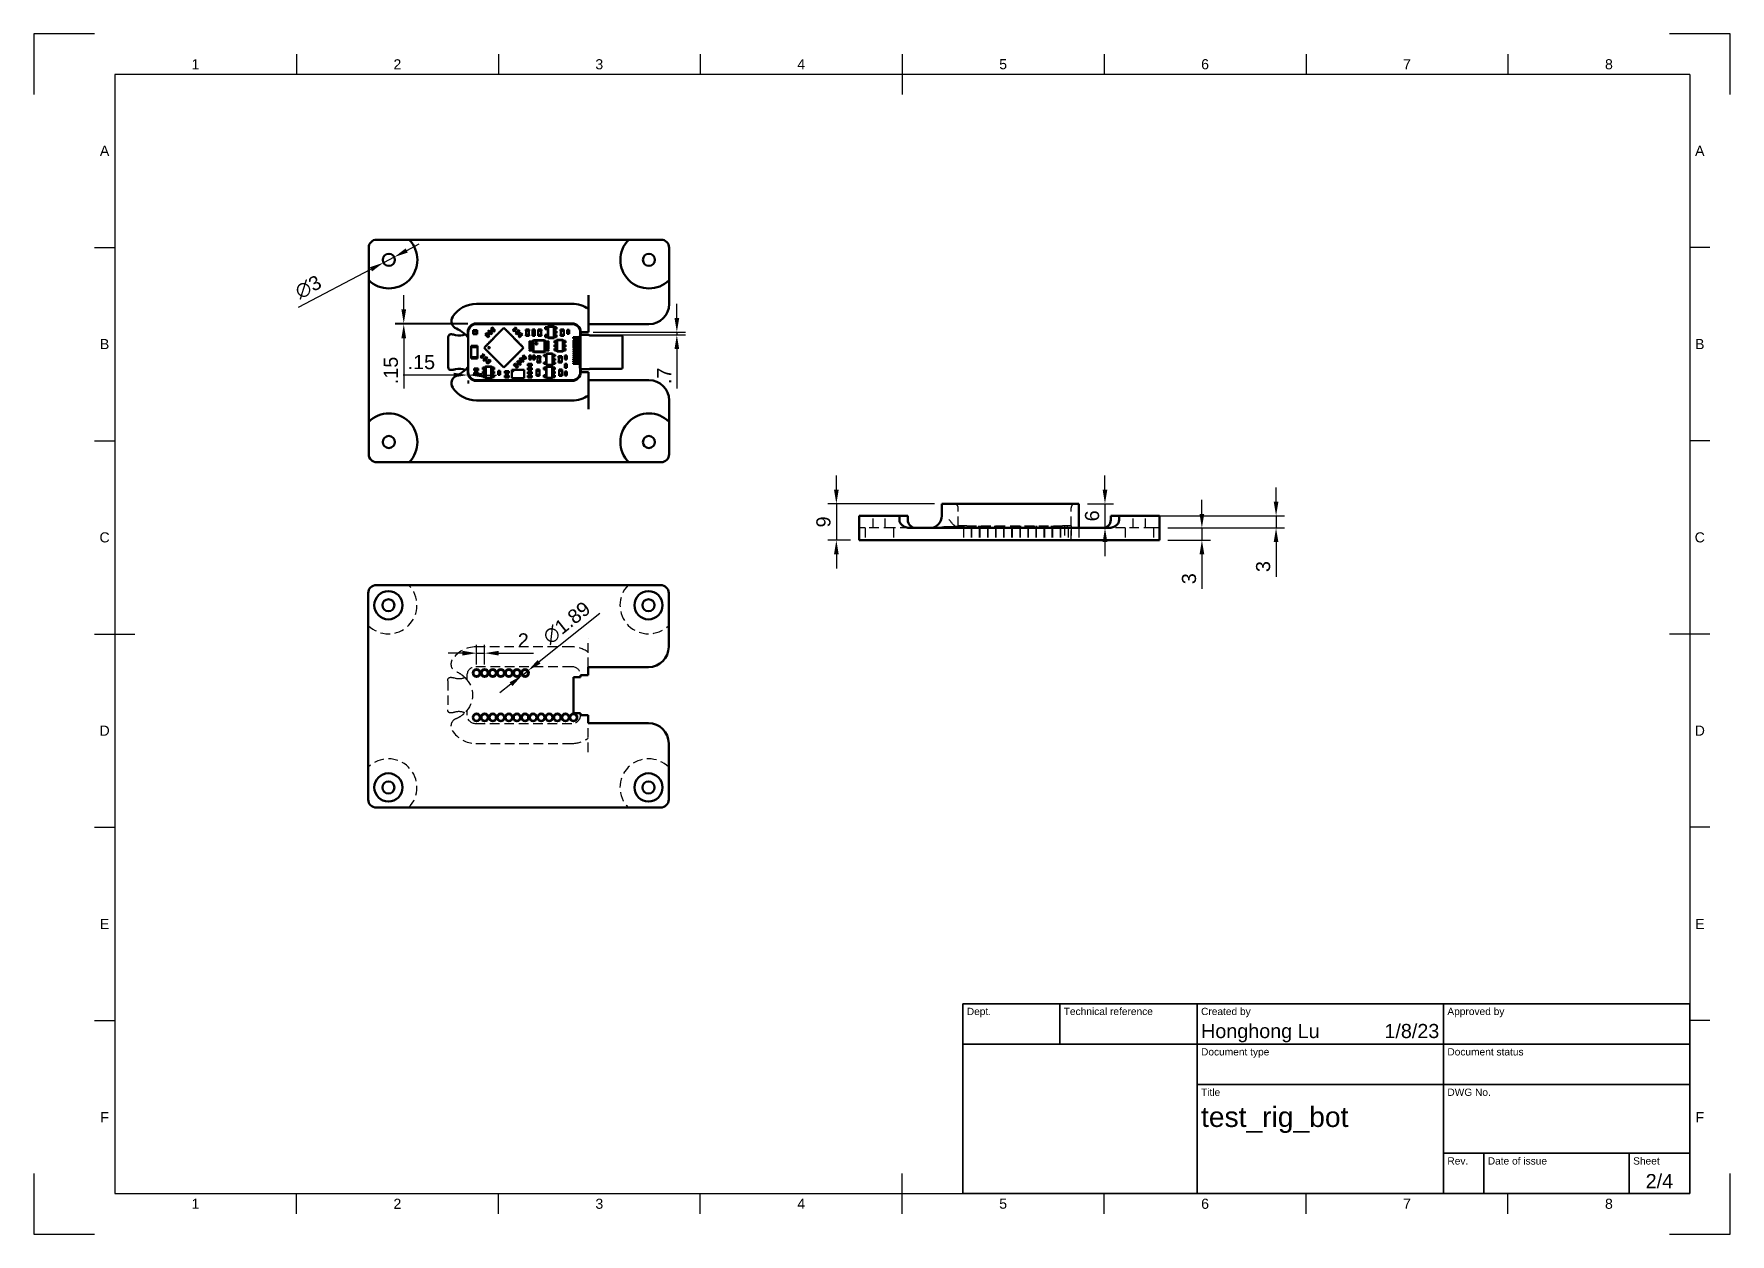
# Model space of a CAD drawing. Header units: millimetres. Extents: x 0 to 420, y 0 to 297.
import ezdxf
from ezdxf.enums import TextEntityAlignment as Align

# ---------------------------------------------------------------- set-up
doc = ezdxf.new("R2010")
doc.units = ezdxf.units.MM
doc.header["$LTSCALE"] = 0.75
doc.linetypes.add('HIDDEN2', pattern=[4.7625, 3.175, -1.5875])
for name, color, linetype, lineweight in [('BORDER', 7, 'Continuous', 25), ('FD_Dimensions', 7, 'Continuous', 25), ('Hidden', 7, 'HIDDEN2', 25), ('TITLEBLOCK', 7, 'Continuous', 35), ('Visible', 7, 'Continuous', 50)]:
    doc.layers.add(name, color=color, linetype=linetype, lineweight=lineweight)
doc.styles.add('FusionTitle', font='Arial.ttf')
doc.styles.get("Standard").update_dxf_attribs({"font": 'Arial.ttf'})
doc.dimstyles.new('Dim-ISO-25', dxfattribs={"dimtxt": 3.5, "dimasz": 3.5, "dimexe": 2.1, "dimexo": 2.1, "dimgap": 1.4, "dimtad": 1, "dimzin": 12, "dimdsep": 46, "dimtxsty": 'Standard', "dimcen": 0, "dimazin": 3, "dimtp": 0.1, "dimtm": 0.1, "dimtfac": 0.714286, "dimtmove": 0, "dimatfit": 3, "dimfxl": 1, "dimtzin": 12, "dimarcsym": 0})

msp = doc.modelspace()

# ---------------------------------------------------------------- blocks, each defined once
blk = doc.blocks.new('ISO_A3_SHEET')
at = {"layer": 'BORDER'}
for p, q in [((65, 292), (65, 287)), ((115, 292), (115, 287)), ((165, 292), (165, 287)), ((215, 292), (215, 282)), ((265, 292), (265, 287)), ((315, 292), (315, 287)), ((365, 292), (365, 287)), ((410, 287), (20, 287)), ((20, 287), (20, 10)), ((410, 287), (410, 10)), ((15, 244.16666), (20, 244.16666)), ((415, 244.16666), (410, 244.16666)), ((15, 196.33333), (20, 196.33333)), ((415, 196.33333), (410, 196.33333)), ((15, 148.5), (25, 148.5)), ((415, 148.5), (405, 148.5)), ((15, 100.66667), (20, 100.66667)), ((415, 100.66667), (410, 100.66667)), ((15, 52.83334), (20, 52.83334)), ((415, 52.83334), (410, 52.83334)), ((215, 5), (215, 15)), ((20, 10), (410, 10)), ((65, 5), (65, 10)), ((115, 5), (115, 10)), ((165, 5), (165, 10)), ((265, 5), (265, 10)), ((315, 5), (315, 10)), ((365, 5), (365, 10))]:
    blk.add_line(p, q, dxfattribs=at)
at = {"layer": 'Defpoints'}
for p, q in [((15, 297), (0, 297)), ((0, 297), (0, 282)), ((420, 297), (405, 297)), ((420, 282), (420, 297)), ((0, 15), (0, 0)), ((420, 0), (420, 15)), ((0, 0), (15, 0)), ((405, 0), (420, 0))]:
    blk.add_line(p, q, dxfattribs=at)
at = {"layer": 'BORDER', "style": 'FusionTitle'}
for s, p in [('1', (40, 289.5)), ('2', (90, 289.5)), ('3', (140, 289.5)), ('4', (190, 289.5)), ('5', (240, 289.5)), ('6', (290, 289.5)), ('7', (340, 289.5)), ('8', (390, 289.5)), ('A', (17.5, 268.08333)), ('A', (412.5, 268.08333)), ('B', (17.5, 220.25)), ('B', (412.5, 220.25)), ('C', (17.5, 172.41667)), ('C', (412.5, 172.41667)), ('D', (17.5, 124.58334)), ('D', (412.5, 124.58334)), ('E', (17.5, 76.75001)), ('E', (412.5, 76.75001)), ('F', (17.5, 28.91668)), ('F', (412.5, 28.91668)), ('1', (40, 7.5)), ('2', (90, 7.5)), ('3', (140, 7.5)), ('4', (190, 7.5)), ('5', (240, 7.5)), ('6', (290, 7.5)), ('7', (340, 7.5)), ('8', (390, 7.5))]:
    blk.add_text(s, height=2.5, dxfattribs=at).set_placement(p, align=Align.MIDDLE)
blk = doc.blocks.new('ISO_TITLEBLOCK')
at = {"layer": 'TITLEBLOCK'}
for p, q in [((0, 47), (-180, 47)), ((-180, 47), (-180, 0)), ((-156, 37), (-156, 47)), ((-122, 0), (-122, 47)), ((-61, 0), (-61, 47)), ((0, 0), (0, 47)), ((-180, 37), (0, 37)), ((-122, 27), (0, 27)), ((-61, 10), (0, 10)), ((-51, 0), (-51, 10)), ((-15, 0), (-15, 10)), ((-180, 0), (0, 0))]:
    blk.add_line(p, q, dxfattribs=at)
at = {"layer": 'TITLEBLOCK', "style": 'FusionTitle'}
for s, p in [('Dept.', (-179, 46)), ('Technical reference', (-155, 46)), ('Created by', (-121, 46)), ('Approved by', (-60, 46)), ('Document type', (-121, 36)), ('Document status', (-60, 36)), ('Title', (-121, 26)), ('DWG No.', (-60, 26)), ('Rev.', (-60, 9)), ('Date of issue', (-50, 9)), ('Sheet', (-14, 9))]:
    blk.add_text(s, height=1.8, dxfattribs=at).set_placement(p, align=Align.TOP_LEFT)
for tag, height, p in [('DEPT', 3.5, (-179, 42)), ('TECHNICAL_REFERENCE', 3.5, (-155, 42)), ('CREATED_BY', 3.5, (-121, 42)), ('APPROVED_BY', 3.5, (-60, 42)), ('DOCUMENT_TYPE', 3.5, (-121, 32)), ('DOCUMENT_STATUS', 3.5, (-60, 32)), ('TITLE_1', 5, (-121, 21.5)), ('TITLE_2', 5, (-121, 14)), ('TITLE_3', 5, (-121, 6.5)), ('DATE_OF_ISSUE', 3.5, (-50, 5))]:
    blk.add_attdef(tag, text='', height=height, dxfattribs=at).set_placement(p, align=Align.TOP_LEFT)
for tag, p in [('CREATED_DATE', (-62, 42)), ('APPROVED_DATE', (-0.99, 42))]:
    blk.add_attdef(tag, text='', height=3.5, dxfattribs=at).set_placement(p, align=Align.TOP_RIGHT)
for tag, height, p in [('DRAWING_NUMBER', 5, (-30.5, 19.75)), ('REV', 3.5, (-56, 4.85)), ('SHEET', 3.5, (-7.5, 4.85))]:
    blk.add_attdef(tag, text='', height=height, dxfattribs=at).set_placement(p, align=Align.TOP_CENTER)
blk = doc.blocks.new('*D16')
at = {"layer": 'Defpoints', "color": 0, "transparency": 16777216}
for p in [(91.578656, 225.199745), (109.568463, 225.349745), (109.568463, 225.199745)]:
    blk.add_point(p, dxfattribs=at)
at = {"layer": 'FD_Dimensions', "color": 0, "lineweight": -2, "transparency": 16777216}
for p, q in [((91.578656, 228.849745), (91.578656, 232.349745)), ((107.468463, 225.349745), (89.478656, 225.349745)), ((107.468463, 225.199745), (89.478656, 225.199745)), ((91.578656, 225.349745), (91.578656, 225.199745)), ((91.578656, 221.699745), (91.578656, 209.242514))]:
    blk.add_line(p, q, dxfattribs=at)
at = {"layer": 'FD_Dimensions', "color": 0, "transparency": 16777216}
for points in [[(90.995323, 228.849745), (92.161989, 228.849745), (91.578656, 225.349745)], [(90.995323, 221.699745), (92.161989, 221.699745), (91.578656, 225.199745)]]:
    blk.add_solid(points, dxfattribs=at)
at = {"layer": 'FD_Dimensions', "color": 0, "transparency": 16777216, "insert": (88.39165, 213.721129), "char_height": 3.5, "attachment_point": 5, "rotation": 90}
blk.add_mtext('.15', dxfattribs=at)
blk = doc.blocks.new('*D17')
at = {"layer": 'Defpoints', "color": 0, "transparency": 16777216}
for p in [(107.418463, 213.299745), (107.418463, 212.579096), (107.568463, 213.299745)]:
    blk.add_point(p, dxfattribs=at)
at = {"layer": 'FD_Dimensions', "color": 0, "lineweight": -2, "transparency": 16777216}
for p, q in [((103.918463, 212.579096), (91.461232, 212.579096)), ((107.568463, 212.579096), (107.418463, 212.579096)), ((107.418463, 211.199745), (107.418463, 210.479096)), ((107.568463, 211.199745), (107.568463, 210.479096)), ((111.068463, 212.579096), (114.568463, 212.579096))]:
    blk.add_line(p, q, dxfattribs=at)
at = {"layer": 'FD_Dimensions', "color": 0, "transparency": 16777216}
for points in [[(103.918463, 213.162429), (103.918463, 211.995762), (107.418463, 212.579096)], [(111.068463, 213.162429), (111.068463, 211.995762), (107.568463, 212.579096)]]:
    blk.add_solid(points, dxfattribs=at)
at = {"layer": 'FD_Dimensions', "color": 0, "transparency": 16777216, "insert": (95.939848, 215.766101), "char_height": 3.5, "attachment_point": 5}
blk.add_mtext('.15', dxfattribs=at)
blk = doc.blocks.new('*D18')
at = {"layer": 'Defpoints', "color": 0, "transparency": 16777216}
for p in [(86.561231, 240.3898), (89.218722, 241.781828)]:
    blk.add_point(p, dxfattribs=at)
at = {"layer": 'FD_Dimensions', "color": 0, "lineweight": -2, "transparency": 16777216}
for p, q in [((92.319128, 243.405862), (95.419533, 245.029895)), ((89.218722, 241.781828), (86.561231, 240.3898)), ((65.516531, 229.366307), (83.460826, 238.765766))]:
    blk.add_line(p, q, dxfattribs=at)
at = {"layer": 'FD_Dimensions', "color": 0, "transparency": 16777216}
for points in [[(92.048455, 243.922596), (92.5898, 242.889127), (89.218722, 241.781828)], [(83.190153, 239.2825), (83.731498, 238.249032), (86.561231, 240.3898)]]:
    blk.add_solid(points, dxfattribs=at)
at = {"layer": 'FD_Dimensions', "color": 0, "transparency": 16777216, "insert": (67.935282, 234.341543), "char_height": 3.5, "attachment_point": 5, "rotation": 27.64616871}
blk.add_mtext('∅3', dxfattribs=at)
blk = doc.blocks.new('*D19')
at = {"layer": 'Defpoints', "color": 0, "transparency": 16777216}
for p in [(136.418463, 223.19967), (137.318463, 222.499745), (159.202113, 222.499745)]:
    blk.add_point(p, dxfattribs=at)
at = {"layer": 'FD_Dimensions', "color": 0, "lineweight": -2, "transparency": 16777216}
for p, q in [((159.202113, 226.69967), (159.202113, 230.19967)), ((138.518463, 223.19967), (161.302113, 223.19967)), ((159.202113, 223.19967), (159.202113, 222.499745)), ((139.418463, 222.499745), (161.302113, 222.499745)), ((159.202113, 218.999745), (159.202113, 209.28808))]:
    blk.add_line(p, q, dxfattribs=at)
at = {"layer": 'FD_Dimensions', "color": 0, "transparency": 16777216}
for points in [[(158.61878, 226.69967), (159.785447, 226.69967), (159.202113, 223.19967)], [(158.61878, 218.999745), (159.785447, 218.999745), (159.202113, 222.499745)]]:
    blk.add_solid(points, dxfattribs=at)
at = {"layer": 'FD_Dimensions', "color": 0, "transparency": 16777216, "insert": (156.052113, 212.393913), "char_height": 3.5, "attachment_point": 5, "rotation": 90}
blk.add_mtext('.7', dxfattribs=at)
blk = doc.blocks.new('*D20')
at = {"layer": 'Defpoints', "color": 0, "transparency": 16777216}
for p in [(111.609268, 143.758198), (109.609268, 138.844494), (111.609268, 138.844494)]:
    blk.add_point(p, dxfattribs=at)
at = {"layer": 'FD_Dimensions', "color": 0, "lineweight": -2, "transparency": 16777216}
for p, q in [((106.109268, 143.758198), (102.609268, 143.758198)), ((109.609268, 140.944494), (109.609268, 145.858198)), ((109.609268, 143.758198), (111.609268, 143.758198)), ((111.609268, 140.944494), (111.609268, 145.858198)), ((115.109268, 143.758198), (123.727481, 143.758198))]:
    blk.add_line(p, q, dxfattribs=at)
at = {"layer": 'FD_Dimensions', "color": 0, "transparency": 16777216}
for points in [[(106.109268, 144.341532), (106.109268, 143.174865), (109.609268, 143.758198)], [(115.109268, 144.341532), (115.109268, 143.174865), (111.609268, 143.758198)]]:
    blk.add_solid(points, dxfattribs=at)
at = {"layer": 'FD_Dimensions', "color": 0, "transparency": 16777216, "insert": (121.168374, 146.915361), "char_height": 3.5, "attachment_point": 5}
blk.add_mtext('2', dxfattribs=at)
blk = doc.blocks.new('*D21')
at = {"layer": 'Defpoints', "color": 0, "transparency": 16777216}
for p in [(122.34905, 139.432497), (120.869486, 138.25649)]:
    blk.add_point(p, dxfattribs=at)
at = {"layer": 'FD_Dimensions', "color": 0, "lineweight": -2, "transparency": 16777216}
for p, q in [((140.124597, 153.561094), (125.088983, 141.610287)), ((120.869486, 138.25649), (122.34905, 139.432497)), ((118.129554, 136.0787), (115.389621, 133.900911))]:
    blk.add_line(p, q, dxfattribs=at)
at = {"layer": 'FD_Dimensions', "color": 0, "transparency": 16777216}
for points in [[(124.726018, 142.066942), (125.451948, 141.153631), (122.34905, 139.432497)], [(117.766589, 136.535356), (118.492518, 135.622045), (120.869486, 138.25649)]]:
    blk.add_solid(points, dxfattribs=at)
at = {"layer": 'FD_Dimensions', "color": 0, "transparency": 16777216, "insert": (131.932813, 151.246122), "char_height": 3.5, "attachment_point": 5, "rotation": 38.47885958}
blk.add_mtext('∅1.89', dxfattribs=at)
blk = doc.blocks.new('*D22')
at = {"layer": 'Defpoints', "color": 0, "transparency": 16777216}
for p in [(266.645614, 177.733137), (278.716682, 174.733137), (307.577519, 174.733137)]:
    blk.add_point(p, dxfattribs=at)
at = {"layer": 'FD_Dimensions', "color": 0, "lineweight": -2, "transparency": 16777216}
for p, q in [((307.577519, 181.233137), (307.577519, 184.733137)), ((268.745614, 177.733137), (309.677519, 177.733137)), ((307.577519, 177.733137), (307.577519, 174.733137)), ((280.816682, 174.733137), (309.677519, 174.733137)), ((307.577519, 171.233137), (307.577519, 162.641186))]:
    blk.add_line(p, q, dxfattribs=at)
at = {"layer": 'FD_Dimensions', "color": 0, "transparency": 16777216}
for points in [[(306.994186, 181.233137), (308.160852, 181.233137), (307.577519, 177.733137)], [(306.994186, 171.233137), (308.160852, 171.233137), (307.577519, 174.733137)]]:
    blk.add_solid(points, dxfattribs=at)
at = {"layer": 'FD_Dimensions', "color": 0, "transparency": 16777216, "insert": (304.38932, 165.187161), "char_height": 3.5, "attachment_point": 5, "rotation": 90}
blk.add_mtext('3', dxfattribs=at)
blk = doc.blocks.new('*D23')
at = {"layer": 'Defpoints', "color": 0, "transparency": 16777216}
for p in [(278.716682, 174.733137), (278.716682, 171.733137), (289.216682, 171.733137)]:
    blk.add_point(p, dxfattribs=at)
at = {"layer": 'FD_Dimensions', "color": 0, "lineweight": -2, "transparency": 16777216}
for p, q in [((289.216682, 178.233137), (289.216682, 181.733137)), ((280.816682, 174.733137), (291.316682, 174.733137)), ((289.216682, 174.733137), (289.216682, 171.733137)), ((280.816682, 171.733137), (291.316682, 171.733137)), ((289.216682, 168.233137), (289.216682, 159.641186))]:
    blk.add_line(p, q, dxfattribs=at)
at = {"layer": 'FD_Dimensions', "color": 0, "transparency": 16777216}
for points in [[(288.633349, 178.233137), (289.800015, 178.233137), (289.216682, 174.733137)], [(288.633349, 168.233137), (289.800015, 168.233137), (289.216682, 171.733137)]]:
    blk.add_solid(points, dxfattribs=at)
at = {"layer": 'FD_Dimensions', "color": 0, "transparency": 16777216, "insert": (286.028483, 162.187161), "char_height": 3.5, "attachment_point": 5, "rotation": 90}
blk.add_mtext('3', dxfattribs=at)
blk = doc.blocks.new('*D24')
at = {"layer": 'Defpoints', "color": 0, "transparency": 16777216}
for p in [(258.745168, 180.733137), (265.215452, 174.733137), (265.215452, 174.733137)]:
    blk.add_point(p, dxfattribs=at)
at = {"layer": 'FD_Dimensions', "color": 0, "lineweight": -2, "transparency": 16777216}
for p, q in [((265.215452, 184.233137), (265.215452, 187.733137)), ((260.845168, 180.733137), (267.315452, 180.733137)), ((265.215452, 180.733137), (265.215452, 174.733137)), ((265.215452, 171.233137), (265.215452, 167.733137))]:
    blk.add_line(p, q, dxfattribs=at)
at = {"layer": 'FD_Dimensions', "color": 0, "transparency": 16777216}
for points in [[(264.632119, 184.233137), (265.798786, 184.233137), (265.215452, 180.733137)], [(264.632119, 171.233137), (265.798786, 171.233137), (265.215452, 174.733137)]]:
    blk.add_solid(points, dxfattribs=at)
at = {"layer": 'FD_Dimensions', "color": 0, "transparency": 16777216, "insert": (262.028447, 177.733137), "char_height": 3.5, "attachment_point": 5, "rotation": 90}
blk.add_mtext('6', dxfattribs=at)
blk = doc.blocks.new('*D25')
at = {"layer": 'Defpoints', "color": 0, "transparency": 16777216}
for p in [(225.115534, 180.733137), (198.700402, 171.733137), (204.316682, 171.733137)]:
    blk.add_point(p, dxfattribs=at)
at = {"layer": 'FD_Dimensions', "color": 0, "lineweight": -2, "transparency": 16777216}
for p, q in [((198.700402, 184.233137), (198.700402, 187.733137)), ((223.015534, 180.733137), (196.600402, 180.733137)), ((198.700402, 180.733137), (198.700402, 171.733137)), ((202.216682, 171.733137), (196.600402, 171.733137)), ((198.700402, 168.233137), (198.700402, 164.733137))]:
    blk.add_line(p, q, dxfattribs=at)
at = {"layer": 'FD_Dimensions', "color": 0, "transparency": 16777216}
for points in [[(198.117069, 184.233137), (199.283736, 184.233137), (198.700402, 180.733137)], [(198.117069, 168.233137), (199.283736, 168.233137), (198.700402, 171.733137)]]:
    blk.add_solid(points, dxfattribs=at)
at = {"layer": 'FD_Dimensions', "color": 0, "transparency": 16777216, "insert": (195.513397, 176.233137), "char_height": 3.5, "attachment_point": 5, "rotation": 90}
blk.add_mtext('9', dxfattribs=at)

# ---------------------------------------------------------------- dimensions: what is measured, and where the dimension line sits
at = {"layer": 'FD_Dimensions'}
for p1, p2, override, picture, middle in [((89.219, 241.782), (86.561, 240.39), {"dimlfac": 1, "dimclrd": 0, "dimclre": 0}, '*D18', (69.46, 231.432)), ((120.869, 138.256), (122.349, 139.432), {"dimlfac": 1}, '*D21', (133.977, 148.675))]:
    dim = msp.add_diameter_dim_2p(p1=p1, p2=p2, dimstyle='Dim-ISO-25', override=override, dxfattribs=at)
    dim.commit()
    dim.dimension.update_dxf_attribs({"geometry": picture, "text_midpoint": middle, "dimtype": 163})
for base, p1, p2, angle, picture, middle in [((91.579, 225.2), (109.568, 225.35), (109.568, 225.2), 90, '*D16', (88.392, 213.721)), ((159.202, 222.5), (136.418, 223.2), (137.318, 222.5), 90, '*D19', (156.052, 212.394)), ((107.418, 212.579), (107.568, 213.3), (107.418, 213.3), 180, '*D17', (95.94, 215.766)), ((198.7, 171.733), (225.116, 180.733), (204.317, 171.733), 90, '*D25', (195.513, 176.233)), ((265.215, 174.733), (258.745, 180.733), (265.215, 174.733), 90, '*D24', (262.028, 177.733)), ((307.578, 174.733), (266.646, 177.733), (278.717, 174.733), 90, '*D22', (304.389, 165.187))]:
    dim = msp.add_linear_dim(base=base, p1=p1, p2=p2, angle=angle, dimstyle='Dim-ISO-25', override={"dimlfac": 1, "dimclrd": 0, "dimclre": 0}, dxfattribs=at)
    dim.commit()
    dim.dimension.update_dxf_attribs({"geometry": picture, "text_midpoint": middle})
for p1, p2, distance, picture, middle in [((278.717, 174.733), (278.717, 171.733), 10.5, '*D23', (286.028, 162.187)), ((109.609, 138.844), (111.609, 138.844), 4.914, '*D20', (121.168, 146.915))]:
    dim = msp.add_aligned_dim(p1=p1, p2=p2, distance=distance, dimstyle='Dim-ISO-25', override={"dimlfac": 1, "dimclrd": 0, "dimclre": 0}, dxfattribs=at)
    dim.commit()
    dim.dimension.update_dxf_attribs({"geometry": picture, "text_midpoint": middle})

# ---------------------------------------------------------------- linework, layer by layer
at = {"layer": 'Hidden'}
for p, q in [((207.817, 174.733), (207.817, 177.733)), ((210.817, 174.733), (210.817, 177.733)), ((228.845, 175.233), (228.845, 179.733)), ((256.845, 175.233), (256.845, 179.733)), ((272.217, 174.733), (272.217, 177.733)), ((275.217, 174.733), (275.217, 177.733)), ((205.827, 174.733), (204.317, 174.733)), ((212.807, 174.733), (205.827, 174.733)), ((205.827, 174.733), (205.827, 171.733)), ((216.885, 174.733), (212.807, 174.733)), ((212.807, 174.733), (212.807, 171.733)), ((225.848, 175.089), (228.234, 175.089)), ((230.16, 175.089), (228.234, 175.089)), ((230.995, 175.233), (228.845, 175.233)), ((230.16, 175.089), (230.16, 175.233)), ((230.202, 174.733), (230.202, 171.733)), ((230.337, 174.733), (230.337, 175.233)), ((230.352, 174.733), (230.352, 175.233)), ((230.995, 175.233), (254.695, 175.233)), ((231.942, 174.733), (231.942, 175.233)), ((231.957, 174.733), (231.957, 175.233)), ((232.092, 174.733), (232.092, 171.733)), ((232.202, 174.733), (232.202, 171.733)), ((232.337, 174.733), (232.337, 175.233)), ((232.352, 174.733), (232.352, 175.233)), ((233.942, 174.733), (233.942, 175.233)), ((233.957, 174.733), (233.957, 175.233)), ((234.092, 174.733), (234.092, 171.733)), ((234.202, 174.733), (234.202, 171.733)), ((234.337, 174.733), (234.337, 175.233)), ((234.352, 174.733), (234.352, 175.233)), ((235.942, 174.733), (235.942, 175.233)), ((235.957, 174.733), (235.957, 175.233)), ((236.092, 174.733), (236.092, 171.733)), ((236.202, 174.733), (236.202, 171.733)), ((236.337, 174.733), (236.337, 175.233)), ((236.352, 174.733), (236.352, 175.233)), ((237.942, 174.733), (237.942, 175.233)), ((237.957, 174.733), (237.957, 175.233)), ((238.092, 174.733), (238.092, 171.733)), ((238.202, 174.733), (238.202, 171.733)), ((238.337, 174.733), (238.337, 175.233)), ((238.352, 174.733), (238.352, 175.233)), ((239.942, 174.733), (239.942, 175.233)), ((239.957, 174.733), (239.957, 175.233)), ((240.092, 174.733), (240.092, 171.733)), ((240.202, 174.733), (240.202, 171.733)), ((240.337, 174.733), (240.337, 175.233)), ((240.352, 174.733), (240.352, 175.233)), ((241.942, 174.733), (241.942, 175.233)), ((241.957, 174.733), (241.957, 175.233)), ((242.092, 174.733), (242.092, 171.733)), ((242.202, 174.733), (242.202, 171.733)), ((242.337, 174.733), (242.337, 175.233)), ((242.352, 174.733), (242.352, 175.233)), ((243.942, 174.733), (243.942, 175.233)), ((243.957, 174.733), (243.957, 175.233)), ((244.092, 174.733), (244.092, 171.733)), ((244.202, 174.733), (244.202, 171.733)), ((244.337, 174.733), (244.337, 175.233)), ((245.957, 174.733), (245.957, 175.233)), ((246.092, 174.733), (246.092, 171.733)), ((246.202, 174.733), (246.202, 171.733)), ((246.337, 174.733), (246.337, 175.233)), ((247.957, 174.733), (247.957, 175.233)), ((248.092, 174.733), (248.092, 171.733)), ((248.202, 174.733), (248.202, 171.733)), ((248.337, 174.733), (248.337, 175.233)), ((249.957, 174.733), (249.957, 175.233)), ((250.092, 174.733), (250.092, 171.733)), ((250.202, 174.733), (250.202, 171.733)), ((250.337, 174.733), (250.337, 175.233)), ((251.957, 174.733), (251.957, 175.233)), ((252.092, 174.733), (252.092, 171.733)), ((252.202, 174.733), (252.202, 171.733)), ((252.337, 174.733), (252.337, 175.233)), ((253.957, 174.733), (253.957, 175.233)), ((254.092, 174.733), (254.092, 171.733)), ((254.202, 174.733), (254.202, 171.733)), ((254.337, 174.733), (254.337, 175.233)), ((256.845, 175.233), (254.695, 175.233)), ((255.169, 175.233), (255.169, 171.733)), ((255.17, 175.233), (255.17, 171.733)), ((255.957, 174.733), (255.957, 175.233)), ((256.092, 174.733), (256.092, 171.733)), ((256.845, 175.233), (256.845, 171.733)), ((256.845, 171.733), (256.845, 175.233)), ((258.745, 174.733), (258.745, 171.733)), ((270.227, 174.733), (266.148, 174.733)), ((277.207, 174.733), (270.227, 174.733)), ((270.227, 174.733), (270.227, 171.733)), ((278.717, 174.733), (277.207, 174.733)), ((277.207, 174.733), (277.207, 171.733))]:
    msp.add_line(p, q, dxfattribs=at)
at = {"layer": 'Hidden', "extrusion": (0, 1, 0)}
for p, q in [((137.208, 140.307), (137.208, 147.462)), ((133.158, 145.319), (109.458, 145.319)), ((109.458, 140.469), (133.158, 140.469)), ((102.458, 136.89), (102.458, 129.847)), ((107.308, 137.079), (107.308, 138.319)), ((107.308, 128.419), (107.308, 129.658)), ((133.157, 126.269), (109.458, 126.269)), ((137.208, 119.275), (137.208, 126.437)), ((109.458, 121.419), (133.157, 121.419))]:
    msp.add_line(p, q, dxfattribs=at)
at = {"layer": 'Hidden'}
for centre, radius, start, end in [((227.845, 179.733), 1, 0, 90), ((257.845, 179.733), 1, 90, 180), ((87.779, 155.612), 7.071, 225, 45), ((152.179, 155.612), 7.071, 135, 315), ((109.458, 138.319), 7, 90, 147.1346), ((133.158, 138.319), 7, 54.64987, 90), ((105.258, 141.032), 2, 147.1346, 247.41264), ((105.258, 141.032), 3.582, 254.66875, 293.68164), ((105.258, 125.705), 2, 112.58736, 212.8654), ((105.258, 125.705), 3.582, 66.31836, 105.33125), ((109.458, 128.419), 7, 212.8654, 270), ((133.16, 128.417), 6.998, 269.98231, 305.34166), ((87.779, 110.532), 7.071, 315, 135), ((152.179, 110.532), 7.071, 45, 225)]:
    msp.add_arc(centre, radius, start, end, dxfattribs=at)
at = {"layer": 'Hidden', "extrusion": (1e-16, 0, -1)}
for centre, radius, start, end in [((-109.458, 138.319), 2.15, 0, 90), ((-133.158, 138.319), 2.15, 90, 180), ((-109.458, 128.419), 2.15, 270, 0), ((-133.16, 128.417), 2.148, 179.94465, 270.05535)]:
    msp.add_arc(centre, radius, start, end, dxfattribs=at)
msp.add_ellipse((101.503, 133.369), major_axis=(7.12, 0), ratio=0.9000441, start_param=-0.7531337, end_param=0.7531337, dxfattribs=at)
at = {"layer": 'Hidden'}
for points, knots in [([(228.234, 175.089), (228.004, 175.247), (227.776, 175.449), (226.964, 176.297), (226.444, 177.111), (226.031, 177.728), (226.029, 177.731), (226.027, 177.733)], [-0.31260499, -0.31260499, -0.31260499, -0.31260499, -0.22792263, -0.22792263, 0, 0, 0.00092689, 0.00092689, 0.00092689, 0.00092689]), ([(223.995, 174.733), (223.995, 174.733), (224.017, 174.742), (224.094, 174.771), (224.138, 174.788), (224.251, 174.828), (224.313, 174.848), (224.465, 174.895), (224.552, 174.919), (224.771, 174.974), (224.91, 175.002), (225.174, 175.045), (225.31, 175.062), (225.577, 175.084), (225.713, 175.089), (225.848, 175.089)], [0, 0, 0, 0, 0.04798293, 0.04798293, 0.08135001, 0.08135001, 0.11018366, 0.11018366, 0.14261599, 0.14261599, 0.18981804, 0.18981804, 0.23731012, 0.23731012, 0.285564, 0.285564, 0.285564, 0.285564]), ([(106.697, 137.751), (106.466, 137.972), (106.238, 138.16), (105.426, 138.76), (104.907, 139.012), (104.493, 139.184), (104.491, 139.185), (104.49, 139.185)], [-0.31260499, -0.31260499, -0.31260499, -0.31260499, -0.22792263, -0.22792263, 0, 0, 0.00092689, 0.00092689, 0.00092689, 0.00092689]), ([(102.458, 136.89), (102.458, 137.05), (102.48, 137.199), (102.556, 137.415), (102.6, 137.499), (102.713, 137.629), (102.775, 137.676), (102.927, 137.75), (103.014, 137.77), (103.234, 137.791), (103.373, 137.78), (103.636, 137.741), (103.772, 137.712), (104.039, 137.649), (104.176, 137.614), (104.311, 137.577)], [0, 0, 0, 0, 0.04798293, 0.04798293, 0.08135001, 0.08135001, 0.11018366, 0.11018366, 0.14261599, 0.14261599, 0.18981804, 0.18981804, 0.23731012, 0.23731012, 0.285564, 0.285564, 0.285564, 0.285564]), ([(104.311, 129.16), (104.132, 129.111), (103.951, 129.064), (103.626, 128.995), (103.471, 128.967), (103.19, 128.948), (103.064, 128.954), (102.871, 129.01), (102.797, 129.046), (102.673, 129.147), (102.626, 129.206), (102.54, 129.355), (102.508, 129.447), (102.467, 129.642), (102.458, 129.745), (102.458, 129.847)], [0, 0, 0, 0, 0.05551516, 0.05551516, 0.10205211, 0.10205211, 0.1441903, 0.1441903, 0.17442803, 0.17442803, 0.20137929, 0.20137929, 0.23518231, 0.23518231, 0.27056419, 0.27056419, 0.27056419, 0.27056419]), ([(104.49, 127.552), (104.491, 127.552), (104.493, 127.553), (104.908, 127.726), (105.429, 127.978), (106.242, 128.58), (106.468, 128.767), (106.697, 128.986)], [-0.39652705, -0.39652705, -0.39652705, -0.39652705, -0.39535751, -0.39535751, -0.1064987, -0.1064987, -0.00045878, -0.00045878, -0.00045878, -0.00045878])]:
    msp.add_open_spline(points, degree=3, knots=knots, dxfattribs=at)
at = {"layer": 'Visible', "extrusion": (-1e-16, -1, 0)}
for p, q in [((82.89, 244.086), (82.89, 236.086)), ((92.89, 246.086), (84.89, 246.086)), ((144.721, 246.086), (95.459, 246.086)), ((155.29, 246.086), (147.29, 246.086)), ((157.29, 236.086), (157.29, 244.086)), ((82.89, 233.517), (82.89, 203.574)), ((157.29, 230.181), (157.29, 233.517)), ((133.268, 230.2), (109.568, 230.2)), ((137.318, 223.2), (137.318, 228.91)), ((107.418, 221.96), (107.418, 223.2)), ((107.568, 213.3), (107.568, 223.2)), ((108.768, 223.7), (108.768, 222.7)), ((109.768, 223.7), (108.768, 223.7)), ((108.768, 222.7), (109.768, 222.7)), ((109.194, 223.553), (109.194, 223.393)), ((109.354, 223.553), (109.194, 223.553)), ((109.194, 223.393), (109.354, 223.393)), ((109.194, 223.284), (109.194, 223.124)), ((109.354, 223.284), (109.194, 223.284)), ((109.194, 223.124), (109.354, 223.124)), ((109.354, 222.976), (109.194, 222.976)), ((109.194, 222.976), (109.194, 222.815)), ((109.194, 222.815), (109.354, 222.815)), ((109.354, 223.393), (109.354, 223.553)), ((109.354, 223.124), (109.354, 223.284)), ((109.354, 222.815), (109.354, 222.976)), ((109.568, 225.35), (133.268, 225.35)), ((109.568, 225.2), (133.268, 225.2)), ((109.768, 222.7), (109.768, 223.7)), ((111.489, 219.35), (116.368, 224.229)), ((112.092, 222.98), (111.738, 222.627)), ((111.763, 222.602), (111.738, 222.627)), ((111.855, 222.51), (111.763, 222.602)), ((112.233, 222.839), (111.88, 222.485)), ((112.116, 222.955), (112.092, 222.98)), ((112.208, 222.863), (112.116, 222.955)), ((112.208, 222.863), (112.233, 222.839)), ((112.657, 222.414), (112.233, 222.839)), ((112.792, 223.68), (112.438, 223.327)), ((112.463, 223.302), (112.438, 223.327)), ((112.555, 223.21), (112.463, 223.302)), ((112.555, 223.21), (112.58, 223.185)), ((112.933, 223.539), (112.58, 223.185)), ((113.004, 222.761), (112.58, 223.185)), ((112.816, 223.655), (112.792, 223.68)), ((112.908, 223.563), (112.816, 223.655)), ((112.908, 223.563), (112.933, 223.539)), ((113.357, 223.114), (112.933, 223.539)), ((113.357, 223.114), (113.004, 222.761)), ((113.029, 222.736), (113.004, 222.761)), ((113.12, 222.644), (113.029, 222.736)), ((113.12, 222.644), (113.145, 222.619)), ((113.492, 224.38), (113.138, 224.027)), ((113.163, 224.002), (113.138, 224.027)), ((113.499, 222.973), (113.145, 222.619)), ((113.255, 223.91), (113.163, 224.002)), ((113.255, 223.91), (113.28, 223.885)), ((113.633, 224.239), (113.28, 223.885)), ((113.704, 223.461), (113.28, 223.885)), ((113.382, 223.09), (113.357, 223.114)), ((113.474, 222.998), (113.382, 223.09)), ((113.474, 222.998), (113.499, 222.973)), ((113.516, 224.355), (113.492, 224.38)), ((113.608, 224.263), (113.516, 224.355)), ((113.608, 224.263), (113.633, 224.239)), ((114.057, 223.814), (113.633, 224.239)), ((114.057, 223.814), (113.704, 223.461)), ((113.729, 223.436), (113.704, 223.461)), ((113.82, 223.344), (113.729, 223.436)), ((113.82, 223.344), (113.845, 223.319)), ((114.199, 223.673), (113.845, 223.319)), ((114.082, 223.79), (114.057, 223.814)), ((114.174, 223.698), (114.082, 223.79)), ((114.174, 223.698), (114.199, 223.673)), ((114.838, 222.769), (114.717, 222.648)), ((114.717, 222.648), (114.753, 222.613)), ((114.873, 222.733), (114.838, 222.769)), ((115.191, 223.122), (115.071, 223.002)), ((115.071, 223.002), (115.106, 222.967)), ((115.226, 223.087), (115.191, 223.122)), ((115.545, 223.476), (115.424, 223.356)), ((115.424, 223.356), (115.46, 223.32)), ((115.58, 223.44), (115.545, 223.476)), ((115.898, 223.829), (115.778, 223.709)), ((115.778, 223.709), (115.813, 223.674)), ((115.934, 223.794), (115.898, 223.829)), ((116.368, 224.229), (121.248, 219.35)), ((116.839, 223.829), (116.803, 223.794)), ((116.959, 223.709), (116.839, 223.829)), ((116.924, 223.674), (116.959, 223.709)), ((117.192, 223.476), (117.157, 223.44)), ((117.312, 223.356), (117.192, 223.476)), ((117.277, 223.32), (117.312, 223.356)), ((117.546, 223.122), (117.51, 223.087)), ((117.666, 223.002), (117.546, 223.122)), ((117.631, 222.967), (117.666, 223.002)), ((117.899, 222.769), (117.864, 222.733)), ((118.02, 222.648), (117.899, 222.769)), ((117.984, 222.613), (118.02, 222.648)), ((118.538, 223.673), (118.68, 223.814)), ((118.552, 223.659), (118.538, 223.673)), ((118.878, 223.334), (118.552, 223.659)), ((118.694, 223.8), (118.68, 223.814)), ((118.694, 223.8), (119.118, 224.225)), ((119.019, 223.475), (118.694, 223.8)), ((118.878, 223.334), (118.892, 223.319)), ((118.892, 223.319), (119.033, 223.461)), ((119.019, 223.475), (119.443, 223.899)), ((119.019, 223.475), (119.033, 223.461)), ((119.104, 224.239), (119.245, 224.38)), ((119.118, 224.225), (119.104, 224.239)), ((119.443, 223.899), (119.118, 224.225)), ((119.238, 222.973), (119.38, 223.114)), ((119.252, 222.959), (119.238, 222.973)), ((119.259, 224.366), (119.245, 224.38)), ((119.578, 222.634), (119.252, 222.959)), ((119.585, 224.041), (119.259, 224.366)), ((119.394, 223.1), (119.38, 223.114)), ((119.394, 223.1), (119.818, 223.525)), ((119.719, 222.775), (119.394, 223.1)), ((119.443, 223.899), (119.457, 223.885)), ((119.457, 223.885), (119.599, 224.027)), ((119.578, 222.634), (119.592, 222.619)), ((119.585, 224.041), (119.599, 224.027)), ((119.592, 222.619), (119.733, 222.761)), ((119.719, 222.775), (120.143, 223.199)), ((119.719, 222.775), (119.733, 222.761)), ((119.804, 223.539), (119.945, 223.68)), ((119.818, 223.525), (119.804, 223.539)), ((120.143, 223.199), (119.818, 223.525)), ((119.959, 223.666), (119.945, 223.68)), ((120.285, 223.341), (119.959, 223.666)), ((120.094, 222.4), (120.518, 222.825)), ((120.143, 223.199), (120.157, 223.185)), ((120.157, 223.185), (120.299, 223.327)), ((120.285, 223.341), (120.299, 223.327)), ((120.504, 222.839), (120.645, 222.98)), ((120.518, 222.825), (120.504, 222.839)), ((120.843, 222.499), (120.518, 222.825)), ((120.659, 222.966), (120.645, 222.98)), ((120.985, 222.641), (120.659, 222.966)), ((120.857, 222.485), (120.999, 222.627)), ((120.985, 222.641), (120.999, 222.627)), ((121.848, 223.85), (121.818, 223.85)), ((121.818, 223.55), (121.818, 223.85)), ((121.848, 223.55), (121.818, 223.55)), ((122.588, 223.85), (121.848, 223.85)), ((121.848, 222.55), (121.848, 223.55)), ((122.588, 223.55), (121.848, 223.55)), ((122.588, 223.85), (122.618, 223.85)), ((122.588, 222.55), (122.588, 223.55)), ((122.588, 223.55), (122.618, 223.55)), ((122.618, 223.55), (122.618, 223.85)), ((124.018, 223.85), (123.418, 223.85)), ((123.418, 223.45), (123.418, 223.85)), ((124.018, 223.45), (123.418, 223.45)), ((123.418, 222.65), (123.418, 223.45)), ((124.018, 223.45), (123.418, 223.45)), ((124.018, 222.65), (123.418, 222.65)), ((124.018, 222.65), (123.418, 222.65)), ((123.418, 222.25), (123.418, 222.65)), ((124.018, 223.45), (124.018, 223.85)), ((124.018, 222.65), (124.018, 223.45)), ((124.018, 222.25), (124.018, 222.65)), ((124.898, 223.85), (124.868, 223.85)), ((124.868, 223.55), (124.868, 223.85)), ((124.898, 223.55), (124.868, 223.55)), ((125.638, 223.85), (124.898, 223.85)), ((124.898, 222.55), (124.898, 223.55)), ((125.638, 223.55), (124.898, 223.55)), ((125.638, 223.85), (125.668, 223.85)), ((125.638, 222.55), (125.638, 223.55)), ((125.638, 223.55), (125.668, 223.55)), ((125.668, 223.55), (125.668, 223.85)), ((126.618, 224.4), (126.818, 224.4)), ((126.618, 223.9), (126.618, 224.4)), ((126.618, 223.9), (126.818, 223.9)), ((126.818, 224.4), (126.918, 224.4)), ((126.818, 223.9), (126.918, 223.9)), ((127.168, 224.4), (126.918, 224.4)), ((126.918, 223.9), (126.918, 224.4)), ((127.168, 223.9), (126.918, 223.9)), ((127.168, 224.4), (127.218, 224.4)), ((127.168, 223.9), (127.218, 223.9)), ((127.218, 224.555), (127.313, 224.65)), ((127.218, 224.4), (127.218, 224.555)), ((127.218, 222.5), (127.218, 223.9)), ((127.243, 224.542), (127.326, 224.625)), ((127.243, 224.4), (127.243, 224.542)), ((127.243, 224.542), (127.335, 224.497)), ((127.243, 223.9), (127.243, 224.4)), ((127.243, 222.5), (127.243, 223.9)), ((127.313, 224.65), (128.723, 224.65)), ((127.326, 224.625), (128.711, 224.625)), ((127.326, 224.625), (127.372, 224.533)), ((127.335, 224.497), (127.372, 224.533)), ((127.335, 221.903), (127.335, 224.497)), ((127.372, 224.533), (128.665, 224.533)), ((128.711, 224.625), (128.665, 224.533)), ((128.665, 224.533), (128.702, 224.497)), ((128.793, 224.542), (128.702, 224.497)), ((128.702, 224.497), (128.702, 221.903)), ((128.711, 224.625), (128.793, 224.542)), ((128.723, 224.65), (128.818, 224.555)), ((128.793, 224.542), (128.793, 224.4)), ((128.793, 224.4), (128.793, 223.9)), ((128.793, 223.9), (128.793, 223.45)), ((128.793, 223.45), (128.793, 222.95)), ((128.793, 222.95), (128.793, 222.5)), ((128.818, 224.555), (128.818, 224.4)), ((128.868, 224.4), (128.818, 224.4)), ((128.818, 223.9), (128.818, 223.45)), ((128.868, 223.9), (128.818, 223.9)), ((128.868, 223.45), (128.818, 223.45)), ((128.818, 222.95), (128.818, 222.5)), ((128.868, 222.95), (128.818, 222.95)), ((128.868, 224.4), (129.118, 224.4)), ((128.868, 223.9), (129.118, 223.9)), ((128.868, 223.45), (129.118, 223.45)), ((128.868, 222.95), (129.118, 222.95)), ((129.218, 224.4), (129.118, 224.4)), ((129.118, 224.4), (129.118, 223.9)), ((129.218, 223.9), (129.118, 223.9)), ((129.218, 223.45), (129.118, 223.45)), ((129.118, 223.45), (129.118, 222.95)), ((129.218, 222.95), (129.118, 222.95)), ((129.418, 224.4), (129.218, 224.4)), ((129.418, 223.9), (129.218, 223.9)), ((129.418, 223.45), (129.218, 223.45)), ((129.418, 222.95), (129.218, 222.95)), ((129.418, 224.4), (129.418, 223.9)), ((129.418, 223.45), (129.418, 222.95)), ((130.448, 223.85), (130.418, 223.85)), ((130.418, 223.55), (130.418, 223.85)), ((130.448, 223.55), (130.418, 223.55)), ((131.188, 223.85), (130.448, 223.85)), ((130.448, 222.55), (130.448, 223.55)), ((131.188, 223.55), (130.448, 223.55)), ((131.188, 223.85), (131.218, 223.85)), ((131.188, 222.55), (131.188, 223.55)), ((131.188, 223.55), (131.218, 223.55)), ((131.218, 223.55), (131.218, 223.85)), ((132.018, 223.715), (132.018, 223.75)), ((132.518, 223.75), (132.018, 223.75)), ((132.018, 223.585), (132.018, 223.715)), ((132.018, 223.585), (132.018, 223.55)), ((132.018, 222.95), (132.018, 223.55)), ((132.518, 223.55), (132.018, 223.55)), ((132.018, 222.915), (132.018, 222.95)), ((132.518, 222.95), (132.018, 222.95)), ((132.018, 222.785), (132.018, 222.915)), ((132.018, 222.785), (132.018, 222.75)), ((132.518, 222.75), (132.018, 222.75)), ((132.518, 223.715), (132.518, 223.75)), ((132.518, 223.585), (132.518, 223.715)), ((132.518, 223.585), (132.518, 223.55)), ((132.518, 222.95), (132.518, 223.55)), ((132.518, 222.915), (132.518, 222.95)), ((132.518, 222.785), (132.518, 222.915)), ((132.518, 222.785), (132.518, 222.75)), ((135.268, 223.2), (135.268, 222.249)), ((135.268, 222.7), (135.418, 222.7)), ((135.418, 222.7), (135.418, 223.2)), ((136.418, 223.2), (137.318, 223.2)), ((137.318, 225.181), (152.29, 225.181)), ((102.568, 214.729), (102.568, 221.771)), ((108.308, 219.85), (108.268, 219.85)), ((108.268, 219.85), (108.268, 219.45)), ((108.308, 219.45), (108.268, 219.45)), ((108.308, 219.85), (109.828, 219.85)), ((108.308, 219.45), (109.828, 219.45)), ((108.308, 219.45), (108.308, 217.05)), ((109.828, 219.85), (109.868, 219.85)), ((109.828, 219.45), (109.868, 219.45)), ((109.828, 219.45), (109.828, 217.05)), ((109.868, 219.85), (109.868, 219.45)), ((111.489, 219.35), (116.368, 214.471)), ((111.855, 222.51), (111.88, 222.485)), ((112.304, 222.061), (111.88, 222.485)), ((112.009, 219.94), (111.889, 219.82)), ((111.889, 219.82), (111.924, 219.785)), ((111.924, 218.915), (111.889, 218.88)), ((111.889, 218.88), (112.009, 218.759)), ((112.045, 219.905), (112.009, 219.94)), ((112.009, 218.759), (112.045, 218.795)), ((112.363, 220.294), (112.242, 220.174)), ((112.242, 220.174), (112.278, 220.138)), ((112.278, 218.561), (112.242, 218.526)), ((112.242, 218.526), (112.363, 218.406)), ((112.657, 222.414), (112.304, 222.061)), ((112.329, 222.036), (112.304, 222.061)), ((112.42, 221.944), (112.329, 222.036)), ((112.398, 220.258), (112.363, 220.294)), ((112.363, 218.406), (112.398, 218.441)), ((112.42, 221.944), (112.445, 221.919)), ((112.799, 222.273), (112.445, 221.919)), ((112.716, 220.647), (112.596, 220.527)), ((112.596, 220.527), (112.631, 220.492)), ((112.682, 222.39), (112.657, 222.414)), ((112.774, 222.298), (112.682, 222.39)), ((112.752, 220.612), (112.716, 220.647)), ((112.774, 222.298), (112.799, 222.273)), ((113.07, 221.001), (112.95, 220.881)), ((112.95, 220.881), (112.985, 220.845)), ((113.105, 220.965), (113.07, 221.001)), ((113.423, 221.354), (113.303, 221.234)), ((113.303, 221.234), (113.339, 221.199)), ((113.459, 221.319), (113.423, 221.354)), ((113.777, 221.708), (113.657, 221.588)), ((113.657, 221.588), (113.692, 221.552)), ((113.812, 221.673), (113.777, 221.708)), ((114.13, 222.061), (114.01, 221.941)), ((114.01, 221.941), (114.046, 221.906)), ((114.166, 222.026), (114.13, 222.061)), ((114.484, 222.415), (114.364, 222.295)), ((114.364, 222.295), (114.399, 222.259)), ((114.519, 222.38), (114.484, 222.415)), ((116.368, 214.471), (121.248, 219.35)), ((118.253, 222.415), (118.218, 222.38)), ((118.373, 222.295), (118.253, 222.415)), ((118.338, 222.259), (118.373, 222.295)), ((118.606, 222.061), (118.571, 222.026)), ((118.727, 221.941), (118.606, 222.061)), ((118.691, 221.906), (118.727, 221.941)), ((118.96, 221.708), (118.925, 221.673)), ((119.08, 221.588), (118.96, 221.708)), ((119.045, 221.552), (119.08, 221.588)), ((119.314, 221.354), (119.278, 221.319)), ((119.434, 221.234), (119.314, 221.354)), ((119.398, 221.199), (119.434, 221.234)), ((119.667, 221.001), (119.632, 220.965)), ((119.787, 220.881), (119.667, 221.001)), ((119.752, 220.845), (119.787, 220.881)), ((119.938, 222.273), (120.08, 222.414)), ((119.952, 222.259), (119.938, 222.273)), ((120.278, 221.934), (119.952, 222.259)), ((120.021, 220.647), (119.985, 220.612)), ((120.141, 220.527), (120.021, 220.647)), ((120.094, 222.4), (120.08, 222.414)), ((120.419, 222.075), (120.094, 222.4)), ((120.106, 220.492), (120.141, 220.527)), ((120.278, 221.934), (120.292, 221.919)), ((120.292, 221.919), (120.433, 222.061)), ((120.374, 220.294), (120.339, 220.258)), ((120.339, 218.441), (120.374, 218.406)), ((120.494, 220.174), (120.374, 220.294)), ((120.374, 218.406), (120.494, 218.526)), ((120.419, 222.075), (120.843, 222.499)), ((120.419, 222.075), (120.433, 222.061)), ((120.459, 220.138), (120.494, 220.174)), ((120.494, 218.526), (120.459, 218.561)), ((120.728, 219.94), (120.692, 219.905)), ((120.692, 218.795), (120.728, 218.759)), ((120.848, 219.82), (120.728, 219.94)), ((120.728, 218.759), (120.848, 218.88)), ((120.813, 219.785), (120.848, 219.82)), ((120.848, 218.88), (120.813, 218.915)), ((120.843, 222.499), (120.857, 222.485)), ((121.848, 222.55), (121.818, 222.55)), ((121.818, 222.25), (121.818, 222.55)), ((121.848, 222.25), (121.818, 222.25)), ((122.588, 222.55), (121.848, 222.55)), ((122.588, 222.25), (121.848, 222.25)), ((122.588, 222.55), (122.618, 222.55)), ((122.588, 222.25), (122.618, 222.25)), ((122.618, 222.25), (122.618, 222.55)), ((122.618, 220.865), (123.038, 220.865)), ((122.618, 220.635), (122.618, 220.865)), ((122.618, 220.635), (123.038, 220.635)), ((122.618, 220.365), (123.038, 220.365)), ((122.618, 220.135), (122.618, 220.365)), ((122.618, 220.135), (123.038, 220.135)), ((122.618, 219.865), (123.038, 219.865)), ((122.618, 219.635), (122.618, 219.865)), ((122.618, 219.635), (123.038, 219.635)), ((122.618, 219.365), (123.038, 219.365)), ((122.618, 219.135), (122.618, 219.365)), ((122.618, 219.135), (123.038, 219.135)), ((122.618, 218.865), (123.038, 218.865)), ((122.618, 218.635), (122.618, 218.865)), ((122.618, 218.635), (123.038, 218.635)), ((123.038, 220.865), (123.088, 220.865)), ((123.038, 220.635), (123.088, 220.635)), ((123.038, 220.365), (123.088, 220.365)), ((123.038, 220.135), (123.088, 220.135)), ((123.038, 219.865), (123.088, 219.865)), ((123.038, 219.635), (123.088, 219.635)), ((123.038, 219.365), (123.088, 219.365)), ((123.038, 219.135), (123.088, 219.135)), ((123.038, 218.865), (123.088, 218.865)), ((123.038, 218.635), (123.088, 218.635)), ((123.318, 220.865), (123.088, 220.865)), ((123.088, 220.635), (123.088, 220.865)), ((123.318, 220.635), (123.088, 220.635)), ((123.318, 220.365), (123.088, 220.365)), ((123.088, 220.135), (123.088, 220.365)), ((123.318, 220.135), (123.088, 220.135)), ((123.318, 219.865), (123.088, 219.865)), ((123.088, 219.635), (123.088, 219.865)), ((123.318, 219.635), (123.088, 219.635)), ((123.318, 219.365), (123.088, 219.365)), ((123.088, 219.135), (123.088, 219.365)), ((123.318, 219.135), (123.088, 219.135)), ((123.318, 218.865), (123.088, 218.865)), ((123.088, 218.635), (123.088, 218.865)), ((123.318, 218.635), (123.088, 218.635)), ((123.318, 220.865), (123.568, 220.865)), ((123.318, 220.635), (123.568, 220.635)), ((123.318, 220.365), (123.568, 220.365)), ((123.318, 220.135), (123.568, 220.135)), ((123.318, 219.865), (123.568, 219.865)), ((123.318, 219.635), (123.568, 219.635)), ((123.318, 219.365), (123.568, 219.365)), ((123.318, 219.135), (123.568, 219.135)), ((123.318, 218.865), (123.568, 218.865)), ((123.318, 218.635), (123.568, 218.635)), ((124.018, 222.25), (123.418, 222.25)), ((123.568, 221.075), (123.743, 221.25)), ((123.568, 220.865), (123.568, 221.075)), ((123.568, 220.365), (123.568, 220.635)), ((123.568, 219.865), (123.568, 220.135)), ((123.568, 219.365), (123.568, 219.635)), ((123.568, 218.865), (123.568, 219.135)), ((123.568, 218.425), (123.568, 218.635)), ((123.743, 218.25), (123.568, 218.425)), ((123.643, 221.037), (123.781, 221.175)), ((123.643, 221.037), (123.715, 221.002)), ((123.643, 220.865), (123.643, 221.037)), ((123.643, 220.635), (123.643, 220.865)), ((123.643, 220.365), (123.643, 220.635)), ((123.643, 220.135), (123.643, 220.365)), ((123.643, 219.865), (123.643, 220.135)), ((123.643, 219.635), (123.643, 219.865)), ((123.643, 219.365), (123.643, 219.635)), ((123.643, 219.135), (123.643, 219.365)), ((123.643, 218.865), (123.643, 219.135)), ((123.643, 218.635), (123.643, 218.865)), ((123.643, 218.462), (123.643, 218.635)), ((123.643, 218.462), (123.715, 218.498)), ((123.781, 218.325), (123.643, 218.462)), ((123.715, 221.002), (123.817, 221.104)), ((123.715, 218.498), (123.715, 221.002)), ((123.817, 218.396), (123.715, 218.498)), ((123.743, 221.25), (126.393, 221.25)), ((123.781, 221.175), (126.356, 221.175)), ((123.781, 221.175), (123.817, 221.104)), ((123.817, 221.104), (126.32, 221.104)), ((124.898, 222.55), (124.868, 222.55)), ((124.868, 222.25), (124.868, 222.55)), ((124.898, 222.25), (124.868, 222.25)), ((125.638, 222.55), (124.898, 222.55)), ((125.638, 222.25), (124.898, 222.25)), ((125.638, 222.55), (125.668, 222.55)), ((125.638, 222.25), (125.668, 222.25)), ((125.668, 222.25), (125.668, 222.55)), ((126.356, 221.175), (126.32, 221.104)), ((126.32, 221.104), (126.422, 221.002)), ((126.422, 218.498), (126.32, 218.396)), ((126.356, 221.175), (126.493, 221.037)), ((126.493, 218.462), (126.356, 218.325)), ((126.393, 221.25), (126.568, 221.075)), ((126.568, 218.425), (126.393, 218.25)), ((126.493, 221.037), (126.422, 221.002)), ((126.422, 221.002), (126.422, 218.498)), ((126.493, 218.462), (126.422, 218.498)), ((126.493, 221.037), (126.493, 220.865)), ((126.493, 220.865), (126.493, 220.635)), ((126.493, 220.635), (126.493, 220.365)), ((126.493, 220.365), (126.493, 220.135)), ((126.493, 220.135), (126.493, 219.865)), ((126.493, 219.865), (126.493, 219.635)), ((126.493, 219.635), (126.493, 219.365)), ((126.493, 219.365), (126.493, 219.135)), ((126.493, 219.135), (126.493, 218.865)), ((126.493, 218.865), (126.493, 218.635)), ((126.493, 218.635), (126.493, 218.462)), ((126.568, 221.075), (126.568, 220.865)), ((126.818, 220.865), (126.568, 220.865)), ((126.818, 220.635), (126.568, 220.635)), ((126.568, 220.635), (126.568, 220.365)), ((126.818, 220.365), (126.568, 220.365)), ((126.568, 220.135), (126.568, 219.865)), ((126.818, 220.135), (126.568, 220.135)), ((126.818, 219.865), (126.568, 219.865)), ((126.568, 219.635), (126.568, 219.365)), ((126.818, 219.635), (126.568, 219.635)), ((126.818, 219.365), (126.568, 219.365)), ((126.568, 219.135), (126.568, 218.865)), ((126.818, 219.135), (126.568, 219.135)), ((126.818, 218.865), (126.568, 218.865)), ((126.568, 218.635), (126.568, 218.425)), ((126.818, 218.635), (126.568, 218.635)), ((126.618, 222.5), (126.818, 222.5)), ((126.618, 222), (126.618, 222.5)), ((126.618, 222), (126.818, 222)), ((126.818, 222.5), (126.918, 222.5)), ((126.818, 222), (126.918, 222)), ((126.818, 220.865), (127.048, 220.865)), ((126.818, 220.635), (127.048, 220.635)), ((126.818, 220.365), (127.048, 220.365)), ((126.818, 220.135), (127.048, 220.135)), ((126.818, 219.865), (127.048, 219.865)), ((126.818, 219.635), (127.048, 219.635)), ((126.818, 219.365), (127.048, 219.365)), ((126.818, 219.135), (127.048, 219.135)), ((126.818, 218.865), (127.048, 218.865)), ((126.818, 218.635), (127.048, 218.635)), ((127.168, 222.5), (126.918, 222.5)), ((126.918, 222), (126.918, 222.5)), ((127.168, 222), (126.918, 222)), ((127.098, 220.865), (127.048, 220.865)), ((127.048, 220.865), (127.048, 220.635)), ((127.098, 220.635), (127.048, 220.635)), ((127.098, 220.365), (127.048, 220.365)), ((127.048, 220.365), (127.048, 220.135)), ((127.098, 220.135), (127.048, 220.135)), ((127.098, 219.865), (127.048, 219.865)), ((127.048, 219.865), (127.048, 219.635)), ((127.098, 219.635), (127.048, 219.635)), ((127.098, 219.365), (127.048, 219.365)), ((127.048, 219.365), (127.048, 219.135)), ((127.098, 219.135), (127.048, 219.135)), ((127.098, 218.865), (127.048, 218.865)), ((127.048, 218.865), (127.048, 218.635)), ((127.098, 218.635), (127.048, 218.635)), ((127.518, 220.865), (127.098, 220.865)), ((127.518, 220.635), (127.098, 220.635)), ((127.518, 220.365), (127.098, 220.365)), ((127.518, 220.135), (127.098, 220.135)), ((127.518, 219.865), (127.098, 219.865)), ((127.518, 219.635), (127.098, 219.635)), ((127.518, 219.365), (127.098, 219.365)), ((127.518, 219.135), (127.098, 219.135)), ((127.518, 218.865), (127.098, 218.865)), ((127.518, 218.635), (127.098, 218.635)), ((127.168, 222.5), (127.218, 222.5)), ((127.168, 222), (127.218, 222)), ((127.218, 221.845), (127.218, 222)), ((127.313, 221.75), (127.218, 221.845)), ((127.243, 222), (127.243, 222.5)), ((127.243, 221.857), (127.243, 222)), ((127.243, 221.857), (127.335, 221.903)), ((127.326, 221.775), (127.243, 221.857)), ((128.723, 221.75), (127.313, 221.75)), ((127.326, 221.775), (127.372, 221.866)), ((128.711, 221.775), (127.326, 221.775)), ((127.372, 221.866), (127.335, 221.903)), ((128.665, 221.866), (127.372, 221.866)), ((127.518, 220.865), (127.518, 220.635)), ((127.518, 220.365), (127.518, 220.135)), ((127.518, 219.865), (127.518, 219.635)), ((127.518, 219.365), (127.518, 219.135)), ((127.518, 218.865), (127.518, 218.635)), ((128.702, 221.903), (128.665, 221.866)), ((128.711, 221.775), (128.665, 221.866)), ((128.793, 221.857), (128.702, 221.903)), ((128.793, 221.857), (128.711, 221.775)), ((128.818, 221.845), (128.723, 221.75)), ((128.793, 222.5), (128.793, 222)), ((128.793, 222), (128.793, 221.857)), ((128.868, 222.5), (128.818, 222.5)), ((128.818, 222), (128.818, 221.845)), ((128.868, 222), (128.818, 222)), ((128.868, 222.5), (129.118, 222.5)), ((128.868, 222), (129.118, 222)), ((128.868, 221.05), (129.068, 221.05)), ((128.868, 220.55), (128.868, 221.05)), ((128.868, 220.55), (129.068, 220.55)), ((128.868, 220.1), (129.068, 220.1)), ((128.868, 219.6), (128.868, 220.1)), ((128.868, 219.6), (129.068, 219.6)), ((128.868, 219.15), (129.068, 219.15)), ((128.868, 218.65), (128.868, 219.15)), ((128.868, 218.65), (129.068, 218.65)), ((129.068, 221.05), (129.168, 221.05)), ((129.068, 220.55), (129.168, 220.55)), ((129.068, 220.1), (129.168, 220.1)), ((129.068, 219.6), (129.168, 219.6)), ((129.068, 219.15), (129.168, 219.15)), ((129.068, 218.65), (129.168, 218.65)), ((129.218, 222.5), (129.118, 222.5)), ((129.118, 222.5), (129.118, 222)), ((129.218, 222), (129.118, 222)), ((129.418, 221.05), (129.168, 221.05)), ((129.168, 220.55), (129.168, 221.05)), ((129.418, 220.55), (129.168, 220.55)), ((129.418, 220.1), (129.168, 220.1)), ((129.168, 219.6), (129.168, 220.1)), ((129.418, 219.6), (129.168, 219.6)), ((129.418, 219.15), (129.168, 219.15)), ((129.168, 218.65), (129.168, 219.15)), ((129.418, 218.65), (129.168, 218.65)), ((129.418, 222.5), (129.218, 222.5)), ((129.418, 222), (129.218, 222)), ((129.418, 222.5), (129.418, 222)), ((129.418, 221.05), (129.468, 221.05)), ((129.418, 220.55), (129.468, 220.55)), ((129.418, 220.1), (129.468, 220.1)), ((129.418, 219.6), (129.468, 219.6)), ((129.418, 219.15), (129.468, 219.15)), ((129.418, 218.65), (129.468, 218.65)), ((129.468, 221.205), (129.563, 221.3)), ((129.468, 221.05), (129.468, 221.205)), ((129.468, 220.1), (129.468, 220.55)), ((129.468, 219.15), (129.468, 219.6)), ((129.468, 218.495), (129.468, 218.65)), ((129.563, 218.4), (129.468, 218.495)), ((129.493, 221.192), (129.576, 221.275)), ((129.493, 221.05), (129.493, 221.192)), ((129.493, 221.192), (129.585, 221.147)), ((129.493, 220.55), (129.493, 221.05)), ((129.493, 220.1), (129.493, 220.55)), ((129.493, 219.6), (129.493, 220.1)), ((129.493, 219.15), (129.493, 219.6)), ((129.493, 218.65), (129.493, 219.15)), ((129.493, 218.507), (129.493, 218.65)), ((129.493, 218.507), (129.585, 218.553)), ((129.576, 218.425), (129.493, 218.507)), ((129.563, 221.3), (130.973, 221.3)), ((129.576, 221.275), (130.961, 221.275)), ((129.576, 221.275), (129.622, 221.183)), ((129.576, 218.425), (129.622, 218.516)), ((130.961, 218.425), (129.576, 218.425)), ((129.585, 221.147), (129.622, 221.183)), ((129.585, 218.553), (129.585, 221.147)), ((129.622, 218.516), (129.585, 218.553)), ((129.622, 221.183), (130.915, 221.183)), ((130.915, 218.516), (129.622, 218.516)), ((130.448, 222.55), (130.418, 222.55)), ((130.418, 222.25), (130.418, 222.55)), ((130.448, 222.25), (130.418, 222.25)), ((131.188, 222.55), (130.448, 222.55)), ((131.188, 222.25), (130.448, 222.25)), ((130.961, 221.275), (130.915, 221.183)), ((130.915, 221.183), (130.952, 221.147)), ((130.952, 218.553), (130.915, 218.516)), ((130.961, 218.425), (130.915, 218.516)), ((131.043, 221.192), (130.952, 221.147)), ((130.952, 221.147), (130.952, 218.553)), ((131.043, 218.507), (130.952, 218.553)), ((130.961, 221.275), (131.043, 221.192)), ((131.043, 218.507), (130.961, 218.425)), ((130.973, 221.3), (131.068, 221.205)), ((131.068, 218.495), (130.973, 218.4)), ((131.043, 221.192), (131.043, 221.05)), ((131.043, 221.05), (131.043, 220.55)), ((131.043, 220.55), (131.043, 220.1)), ((131.043, 220.1), (131.043, 219.6)), ((131.043, 219.6), (131.043, 219.15)), ((131.043, 219.15), (131.043, 218.65)), ((131.043, 218.65), (131.043, 218.507)), ((131.068, 221.205), (131.068, 221.05)), ((131.118, 221.05), (131.068, 221.05)), ((131.068, 220.55), (131.068, 220.1)), ((131.118, 220.55), (131.068, 220.55)), ((131.118, 220.1), (131.068, 220.1)), ((131.068, 219.6), (131.068, 219.15)), ((131.118, 219.6), (131.068, 219.6)), ((131.118, 219.15), (131.068, 219.15)), ((131.068, 218.65), (131.068, 218.495)), ((131.118, 218.65), (131.068, 218.65)), ((131.118, 221.05), (131.368, 221.05)), ((131.118, 220.55), (131.368, 220.55)), ((131.118, 220.1), (131.368, 220.1)), ((131.118, 219.6), (131.368, 219.6)), ((131.118, 219.15), (131.368, 219.15)), ((131.118, 218.65), (131.368, 218.65)), ((131.188, 222.55), (131.218, 222.55)), ((131.188, 222.25), (131.218, 222.25)), ((131.218, 222.25), (131.218, 222.55)), ((131.468, 221.05), (131.368, 221.05)), ((131.368, 221.05), (131.368, 220.55)), ((131.468, 220.55), (131.368, 220.55)), ((131.468, 220.1), (131.368, 220.1)), ((131.368, 220.1), (131.368, 219.6)), ((131.468, 219.6), (131.368, 219.6)), ((131.468, 219.15), (131.368, 219.15)), ((131.368, 219.15), (131.368, 218.65)), ((131.468, 218.65), (131.368, 218.65)), ((131.668, 221.05), (131.468, 221.05)), ((131.668, 220.55), (131.468, 220.55)), ((131.668, 220.1), (131.468, 220.1)), ((131.668, 219.6), (131.468, 219.6)), ((131.668, 219.15), (131.468, 219.15)), ((131.668, 218.65), (131.468, 218.65)), ((131.668, 221.05), (131.668, 220.55)), ((131.668, 220.1), (131.668, 219.6)), ((131.668, 219.15), (131.668, 218.65)), ((134.717, 221.95), (133.518, 221.95)), ((133.518, 221.95), (133.518, 221.6)), ((133.518, 221.6), (134.635, 221.6)), ((133.518, 220.89), (133.518, 221.11)), ((133.651, 221.11), (133.518, 221.11)), ((133.518, 220.89), (133.651, 220.89)), ((133.518, 220.39), (133.518, 220.61)), ((133.651, 220.61), (133.518, 220.61)), ((133.518, 220.39), (133.651, 220.39)), ((133.518, 219.89), (133.518, 220.11)), ((133.651, 220.11), (133.518, 220.11)), ((133.518, 219.89), (133.651, 219.89)), ((133.518, 219.39), (133.518, 219.61)), ((133.651, 219.61), (133.518, 219.61)), ((133.518, 219.39), (133.651, 219.39)), ((133.518, 218.89), (133.518, 219.11)), ((133.651, 219.11), (133.518, 219.11)), ((133.518, 218.89), (133.651, 218.89)), ((133.518, 218.39), (133.518, 218.61)), ((133.651, 218.61), (133.518, 218.61)), ((133.788, 221.11), (133.651, 221.11)), ((133.788, 220.89), (133.651, 220.89)), ((133.788, 220.61), (133.651, 220.61)), ((133.788, 220.39), (133.651, 220.39)), ((133.788, 220.11), (133.651, 220.11)), ((133.788, 219.89), (133.651, 219.89)), ((133.788, 219.61), (133.651, 219.61)), ((133.788, 219.39), (133.651, 219.39)), ((133.788, 219.11), (133.651, 219.11)), ((133.788, 218.89), (133.651, 218.89)), ((133.788, 218.61), (133.651, 218.61)), ((133.788, 221.11), (133.859, 221.11)), ((133.859, 220.89), (133.788, 220.89)), ((133.788, 220.61), (133.859, 220.61)), ((133.859, 220.39), (133.788, 220.39)), ((133.788, 220.11), (133.859, 220.11)), ((133.859, 219.89), (133.788, 219.89)), ((133.788, 219.61), (133.859, 219.61)), ((133.859, 219.39), (133.788, 219.39)), ((133.788, 219.11), (133.859, 219.11)), ((133.859, 218.89), (133.788, 218.89)), ((133.788, 218.61), (133.859, 218.61)), ((134.302, 221.11), (133.859, 221.11)), ((134.302, 220.89), (133.859, 220.89)), ((134.302, 220.61), (133.859, 220.61)), ((134.302, 220.39), (133.859, 220.39)), ((134.302, 220.11), (133.859, 220.11)), ((134.302, 219.89), (133.859, 219.89)), ((134.302, 219.61), (133.859, 219.61)), ((134.302, 219.39), (133.859, 219.39)), ((134.302, 219.11), (133.859, 219.11)), ((134.302, 218.89), (133.859, 218.89)), ((134.302, 218.61), (133.859, 218.61)), ((134.334, 221.11), (134.302, 221.11)), ((134.302, 220.89), (134.334, 220.89)), ((134.334, 220.61), (134.302, 220.61)), ((134.302, 220.39), (134.334, 220.39)), ((134.334, 220.11), (134.302, 220.11)), ((134.302, 219.89), (134.334, 219.89)), ((134.334, 219.61), (134.302, 219.61)), ((134.302, 219.39), (134.334, 219.39)), ((134.334, 219.11), (134.302, 219.11)), ((134.302, 218.89), (134.334, 218.89)), ((134.334, 218.61), (134.302, 218.61)), ((134.531, 221.11), (134.334, 221.11)), ((134.531, 220.89), (134.334, 220.89)), ((134.531, 220.61), (134.334, 220.61)), ((134.531, 220.39), (134.334, 220.39)), ((134.531, 220.11), (134.334, 220.11)), ((134.531, 219.89), (134.334, 219.89)), ((134.531, 219.61), (134.334, 219.61)), ((134.531, 219.39), (134.334, 219.39)), ((134.531, 219.11), (134.334, 219.11)), ((134.531, 218.89), (134.334, 218.89)), ((134.531, 218.61), (134.334, 218.61)), ((134.612, 221.11), (134.531, 221.11)), ((134.531, 220.89), (134.612, 220.89)), ((134.612, 220.61), (134.531, 220.61)), ((134.531, 220.39), (134.612, 220.39)), ((134.612, 220.11), (134.531, 220.11)), ((134.531, 219.89), (134.612, 219.89)), ((134.612, 219.61), (134.531, 219.61)), ((134.531, 219.39), (134.612, 219.39)), ((134.612, 219.11), (134.531, 219.11)), ((134.531, 218.89), (134.612, 218.89)), ((134.612, 218.61), (134.531, 218.61)), ((135.213, 221.11), (134.612, 221.11)), ((135.213, 220.89), (134.612, 220.89)), ((135.213, 220.61), (134.612, 220.61)), ((135.213, 220.39), (134.612, 220.39)), ((135.213, 220.11), (134.612, 220.11)), ((135.213, 219.89), (134.612, 219.89)), ((135.213, 219.61), (134.612, 219.61)), ((135.213, 219.39), (134.612, 219.39)), ((135.213, 219.11), (134.612, 219.11)), ((135.213, 218.89), (134.612, 218.89)), ((135.213, 218.61), (134.612, 218.61)), ((134.705, 221.57), (134.799, 221.476)), ((134.988, 221.782), (134.894, 221.877)), ((134.976, 221.403), (135.218, 221.403)), ((135.218, 221.753), (135.059, 221.753)), ((135.213, 220.89), (135.213, 221.11)), ((135.213, 220.39), (135.213, 220.61)), ((135.213, 219.89), (135.213, 220.11)), ((135.213, 219.39), (135.213, 219.61)), ((135.213, 218.89), (135.213, 219.11)), ((135.213, 218.39), (135.213, 218.61)), ((135.218, 222.249), (135.218, 220.7)), ((135.218, 215.8), (135.218, 220.7)), ((135.318, 222.3), (135.268, 222.3)), ((135.318, 222.5), (135.318, 220.7)), ((135.318, 222.5), (137.318, 222.5)), ((135.318, 220.7), (135.318, 215.8)), ((137.718, 222.375), (145.418, 222.375)), ((145.718, 221.175), (145.718, 222.075)), ((145.718, 221.175), (145.718, 215.325)), ((107.418, 213.3), (107.418, 214.54)), ((108.308, 217.05), (108.268, 217.05)), ((108.268, 217.05), (108.268, 216.65)), ((108.308, 216.65), (108.268, 216.65)), ((108.308, 217.05), (109.828, 217.05)), ((108.308, 216.65), (109.828, 216.65)), ((109.828, 217.05), (109.868, 217.05)), ((109.828, 216.65), (109.868, 216.65)), ((109.868, 217.05), (109.868, 216.65)), ((110.68, 217.214), (110.538, 217.073)), ((110.552, 217.059), (110.538, 217.073)), ((110.552, 217.059), (110.878, 216.734)), ((110.694, 217.2), (110.68, 217.214)), ((111.118, 217.625), (110.694, 217.2)), ((110.694, 217.2), (111.019, 216.875)), ((110.878, 216.734), (110.892, 216.719)), ((111.033, 216.861), (110.892, 216.719)), ((111.443, 217.299), (111.019, 216.875)), ((111.019, 216.875), (111.033, 216.861)), ((111.245, 217.78), (111.104, 217.639)), ((111.118, 217.625), (111.104, 217.639)), ((111.118, 217.625), (111.443, 217.299)), ((111.168, 214.45), (111.368, 214.45)), ((111.168, 213.95), (111.168, 214.45)), ((111.38, 216.514), (111.238, 216.373)), ((111.252, 216.359), (111.238, 216.373)), ((111.259, 217.766), (111.245, 217.78)), ((111.252, 216.359), (111.578, 216.034)), ((111.259, 217.766), (111.585, 217.441)), ((111.368, 214.45), (111.468, 214.45)), ((111.394, 216.5), (111.38, 216.514)), ((111.818, 216.925), (111.394, 216.5)), ((111.394, 216.5), (111.719, 216.175)), ((111.443, 217.299), (111.457, 217.285)), ((111.599, 217.427), (111.457, 217.285)), ((111.718, 214.45), (111.468, 214.45)), ((111.468, 213.95), (111.468, 214.45)), ((111.578, 216.034), (111.592, 216.019)), ((111.585, 217.441), (111.599, 217.427)), ((111.733, 216.161), (111.592, 216.019)), ((111.718, 214.45), (111.768, 214.45)), ((112.143, 216.599), (111.719, 216.175)), ((111.719, 216.175), (111.733, 216.161)), ((111.768, 214.605), (111.863, 214.7)), ((111.768, 214.45), (111.768, 214.605)), ((111.793, 214.592), (111.876, 214.675)), ((111.793, 214.45), (111.793, 214.592)), ((111.793, 214.592), (111.885, 214.547)), ((111.793, 213.95), (111.793, 214.45)), ((111.945, 217.08), (111.804, 216.939)), ((111.818, 216.925), (111.804, 216.939)), ((111.818, 216.925), (112.143, 216.599)), ((111.863, 214.7), (113.273, 214.7)), ((111.876, 214.675), (113.261, 214.675)), ((111.876, 214.675), (111.922, 214.583)), ((111.885, 214.547), (111.922, 214.583)), ((111.885, 211.953), (111.885, 214.547)), ((111.922, 214.583), (113.215, 214.583)), ((111.959, 217.066), (111.945, 217.08)), ((111.959, 217.066), (112.285, 216.741)), ((112.063, 215.748), (112.038, 215.723)), ((112.392, 215.369), (112.038, 215.723)), ((112.063, 215.748), (112.155, 215.84)), ((112.143, 216.599), (112.157, 216.585)), ((112.155, 215.84), (112.18, 215.864)), ((112.299, 216.727), (112.157, 216.585)), ((112.18, 215.864), (112.604, 216.289)), ((112.533, 215.511), (112.18, 215.864)), ((112.285, 216.741), (112.299, 216.727)), ((112.416, 215.394), (112.392, 215.369)), ((112.416, 215.394), (112.508, 215.486)), ((112.508, 215.486), (112.533, 215.511)), ((112.533, 215.511), (112.957, 215.935)), ((112.631, 218.208), (112.596, 218.172)), ((112.596, 218.172), (112.716, 218.052)), ((112.629, 216.313), (112.604, 216.289)), ((112.957, 215.935), (112.604, 216.289)), ((112.629, 216.313), (112.72, 216.405)), ((112.716, 218.052), (112.752, 218.088)), ((112.72, 216.405), (112.745, 216.43)), ((113.099, 216.077), (112.745, 216.43)), ((112.985, 217.854), (112.95, 217.819)), ((112.95, 217.819), (113.07, 217.699)), ((112.982, 215.96), (112.957, 215.935)), ((112.982, 215.96), (113.074, 216.052)), ((113.07, 217.699), (113.105, 217.734)), ((113.074, 216.052), (113.099, 216.077)), ((113.261, 214.675), (113.215, 214.583)), ((113.215, 214.583), (113.252, 214.547)), ((113.343, 214.592), (113.252, 214.547)), ((113.252, 214.547), (113.252, 211.953)), ((113.261, 214.675), (113.343, 214.592)), ((113.273, 214.7), (113.368, 214.605)), ((113.339, 217.501), (113.303, 217.465)), ((113.303, 217.465), (113.423, 217.345)), ((113.343, 214.592), (113.343, 214.45)), ((113.343, 214.45), (113.343, 213.95)), ((113.368, 214.605), (113.368, 214.45)), ((113.418, 214.45), (113.368, 214.45)), ((113.418, 214.45), (113.668, 214.45)), ((113.423, 217.345), (113.459, 217.38)), ((113.692, 217.147), (113.657, 217.112)), ((113.657, 217.112), (113.777, 216.992)), ((113.768, 214.45), (113.668, 214.45)), ((113.668, 214.45), (113.668, 213.95)), ((113.968, 214.45), (113.768, 214.45)), ((113.777, 216.992), (113.812, 217.027)), ((113.968, 214.45), (113.968, 213.95)), ((114.046, 216.794), (114.01, 216.758)), ((114.01, 216.758), (114.13, 216.638)), ((114.13, 216.638), (114.166, 216.673)), ((114.399, 216.44), (114.364, 216.405)), ((114.364, 216.405), (114.484, 216.284)), ((114.484, 216.284), (114.519, 216.32)), ((114.753, 216.086), (114.717, 216.051)), ((114.717, 216.051), (114.838, 215.931)), ((114.838, 215.931), (114.873, 215.966)), ((115.106, 215.733), (115.071, 215.698)), ((115.071, 215.698), (115.191, 215.577)), ((115.191, 215.577), (115.226, 215.613)), ((115.46, 215.379), (115.424, 215.344)), ((115.424, 215.344), (115.545, 215.224)), ((115.545, 215.224), (115.58, 215.259)), ((115.813, 215.026), (115.778, 214.99)), ((115.778, 214.99), (115.898, 214.87)), ((115.898, 214.87), (115.934, 214.906)), ((116.803, 214.906), (116.839, 214.87)), ((116.839, 214.87), (116.959, 214.99)), ((116.959, 214.99), (116.924, 215.026)), ((117.157, 215.259), (117.192, 215.224)), ((117.192, 215.224), (117.312, 215.344)), ((117.312, 215.344), (117.277, 215.379)), ((117.51, 215.613), (117.546, 215.577)), ((117.546, 215.577), (117.666, 215.698)), ((117.666, 215.698), (117.631, 215.733)), ((117.864, 215.966), (117.899, 215.931)), ((117.899, 215.931), (118.02, 216.051)), ((118.02, 216.051), (117.984, 216.086)), ((118.218, 216.32), (118.253, 216.284)), ((118.253, 216.284), (118.373, 216.405)), ((118.373, 216.405), (118.338, 216.44)), ((118.571, 216.673), (118.606, 216.638)), ((118.606, 216.638), (118.727, 216.758)), ((118.727, 216.758), (118.691, 216.794)), ((119.192, 215.43), (118.838, 215.077)), ((118.863, 215.052), (118.838, 215.077)), ((118.955, 214.96), (118.863, 215.052)), ((118.925, 217.027), (118.96, 216.992)), ((118.955, 214.96), (118.98, 214.935)), ((118.96, 216.992), (119.08, 217.112)), ((119.333, 215.289), (118.98, 214.935)), ((119.404, 214.511), (118.98, 214.935)), ((119.08, 217.112), (119.045, 217.147)), ((119.216, 215.405), (119.192, 215.43)), ((119.308, 215.313), (119.216, 215.405)), ((119.278, 217.38), (119.314, 217.345)), ((119.308, 215.313), (119.333, 215.289)), ((119.314, 217.345), (119.434, 217.465)), ((119.757, 214.864), (119.333, 215.289)), ((119.434, 217.465), (119.398, 217.501)), ((119.757, 214.864), (119.404, 214.511)), ((119.429, 214.486), (119.404, 214.511)), ((119.52, 214.394), (119.429, 214.486)), ((119.52, 214.394), (119.545, 214.369)), ((119.899, 214.723), (119.545, 214.369)), ((119.942, 216.13), (119.588, 215.777)), ((119.613, 215.752), (119.588, 215.777)), ((119.705, 215.66), (119.613, 215.752)), ((119.632, 217.734), (119.667, 217.699)), ((119.667, 217.699), (119.787, 217.819)), ((119.705, 215.66), (119.73, 215.635)), ((120.083, 215.989), (119.73, 215.635)), ((120.154, 215.211), (119.73, 215.635)), ((119.787, 217.819), (119.752, 217.854)), ((119.782, 214.84), (119.757, 214.864)), ((119.874, 214.748), (119.782, 214.84)), ((119.874, 214.748), (119.899, 214.723)), ((119.966, 216.105), (119.942, 216.13)), ((120.058, 216.013), (119.966, 216.105)), ((119.985, 218.088), (120.021, 218.052)), ((120.021, 218.052), (120.141, 218.172)), ((120.058, 216.013), (120.083, 215.989)), ((120.507, 215.564), (120.083, 215.989)), ((120.141, 218.172), (120.106, 218.208)), ((120.507, 215.564), (120.154, 215.211)), ((120.179, 215.186), (120.154, 215.211)), ((120.27, 215.094), (120.179, 215.186)), ((120.252, 216.491), (120.238, 216.477)), ((120.238, 216.477), (120.38, 216.335)), ((120.252, 216.491), (120.578, 216.816)), ((120.27, 215.094), (120.295, 215.069)), ((120.649, 215.423), (120.295, 215.069)), ((120.394, 216.349), (120.38, 216.335)), ((120.394, 216.349), (120.719, 216.675)), ((120.394, 216.349), (120.818, 215.925)), ((120.532, 215.54), (120.507, 215.564)), ((120.624, 215.448), (120.532, 215.54)), ((120.578, 216.816), (120.592, 216.83)), ((120.592, 216.83), (120.733, 216.689)), ((120.624, 215.448), (120.649, 215.423)), ((120.719, 216.675), (120.733, 216.689)), ((120.719, 216.675), (121.143, 216.25)), ((120.818, 215.925), (120.804, 215.911)), ((120.804, 215.911), (120.945, 215.769)), ((120.818, 215.925), (121.143, 216.25)), ((120.952, 217.191), (120.938, 217.177)), ((120.938, 217.177), (121.08, 217.035)), ((120.959, 215.784), (120.945, 215.769)), ((120.952, 217.191), (121.278, 217.516)), ((120.959, 215.784), (121.285, 216.109)), ((121.094, 217.049), (121.08, 217.035)), ((121.094, 217.049), (121.419, 217.375)), ((121.094, 217.049), (121.518, 216.625)), ((121.143, 216.25), (121.157, 216.264)), ((121.157, 216.264), (121.299, 216.123)), ((121.278, 217.516), (121.292, 217.53)), ((121.285, 216.109), (121.299, 216.123)), ((121.292, 217.53), (121.433, 217.389)), ((121.419, 217.375), (121.433, 217.389)), ((121.419, 217.375), (121.843, 216.95)), ((121.518, 216.625), (121.504, 216.611)), ((121.504, 216.611), (121.645, 216.469)), ((121.518, 216.625), (121.843, 216.95)), ((121.659, 216.484), (121.645, 216.469)), ((121.659, 216.484), (121.985, 216.809)), ((121.843, 216.95), (121.857, 216.964)), ((121.857, 216.964), (121.999, 216.823)), ((121.985, 216.809), (121.999, 216.823)), ((122.268, 214.85), (122.268, 215.35)), ((122.283, 215.35), (122.268, 215.35)), ((122.283, 214.85), (122.268, 214.85)), ((122.268, 214.33), (122.268, 214.35)), ((122.268, 214.35), (122.468, 214.35)), ((122.268, 213.87), (122.268, 214.33)), ((122.283, 215.35), (122.306, 215.35)), ((122.283, 214.85), (122.306, 214.85)), ((122.306, 215.35), (122.418, 215.35)), ((122.306, 215.35), (122.306, 215.287)), ((122.306, 215.287), (122.403, 215.287)), ((122.403, 214.912), (122.306, 214.912)), ((122.306, 214.912), (122.306, 214.85)), ((122.306, 214.85), (122.418, 214.85)), ((122.418, 215.287), (122.403, 215.287)), ((122.418, 214.912), (122.403, 214.912)), ((122.418, 215.35), (122.418, 215.287)), ((122.418, 215.35), (122.453, 215.35)), ((122.418, 214.912), (122.418, 215.287)), ((122.418, 214.912), (122.418, 214.85)), ((122.418, 214.85), (122.453, 214.85)), ((122.453, 215.35), (122.453, 214.85)), ((122.453, 215.35), (123.083, 215.35)), ((122.453, 214.85), (123.083, 214.85)), ((122.468, 214.33), (122.468, 214.35)), ((122.468, 213.87), (122.468, 214.33)), ((122.468, 214.33), (123.068, 214.33)), ((122.688, 217.4), (122.668, 217.4)), ((122.668, 217.4), (122.668, 217.2)), ((122.688, 217.2), (122.668, 217.2)), ((122.688, 216.6), (122.668, 216.6)), ((122.668, 216.6), (122.668, 216.4)), ((122.688, 216.4), (122.668, 216.4)), ((122.688, 217.4), (123.148, 217.4)), ((122.688, 217.2), (123.148, 217.2)), ((122.688, 217.2), (122.688, 216.6)), ((122.688, 216.6), (123.148, 216.6)), ((122.688, 216.4), (123.148, 216.4)), ((123.068, 214.33), (123.068, 214.35)), ((123.068, 214.35), (123.268, 214.35)), ((123.068, 213.87), (123.068, 214.33)), ((123.083, 215.35), (123.083, 214.85)), ((123.083, 215.35), (123.118, 215.35)), ((123.083, 214.85), (123.118, 214.85)), ((123.118, 215.35), (123.118, 215.287)), ((123.118, 215.35), (123.231, 215.35)), ((123.118, 214.912), (123.118, 215.287)), ((123.133, 215.287), (123.118, 215.287)), ((123.118, 214.912), (123.118, 214.85)), ((123.133, 214.912), (123.118, 214.912)), ((123.118, 214.85), (123.231, 214.85)), ((123.133, 215.287), (123.231, 215.287)), ((123.231, 214.912), (123.133, 214.912)), ((123.148, 217.4), (123.168, 217.4)), ((123.148, 217.2), (123.168, 217.2)), ((123.148, 217.2), (123.148, 216.6)), ((123.148, 216.6), (123.168, 216.6)), ((123.148, 216.4), (123.168, 216.4)), ((123.168, 217.4), (123.168, 217.2)), ((123.168, 216.6), (123.168, 216.4)), ((123.231, 215.35), (123.253, 215.35)), ((123.231, 215.287), (123.231, 215.35)), ((123.231, 214.85), (123.231, 214.912)), ((123.231, 214.85), (123.253, 214.85)), ((123.253, 215.35), (123.268, 215.35)), ((123.253, 214.85), (123.268, 214.85)), ((123.268, 214.85), (123.268, 215.35)), ((123.268, 214.33), (123.268, 214.35)), ((123.268, 213.87), (123.268, 214.33)), ((123.588, 217.4), (123.568, 217.4)), ((123.568, 217.4), (123.568, 217.2)), ((123.588, 217.2), (123.568, 217.2)), ((123.588, 216.6), (123.568, 216.6)), ((123.568, 216.6), (123.568, 216.4)), ((123.588, 216.4), (123.568, 216.4)), ((123.588, 217.4), (124.048, 217.4)), ((123.588, 217.2), (124.048, 217.2)), ((123.588, 217.2), (123.588, 216.6)), ((123.588, 216.6), (124.048, 216.6)), ((123.588, 216.4), (124.048, 216.4)), ((126.393, 218.25), (123.743, 218.25)), ((123.781, 218.325), (123.817, 218.396)), ((126.356, 218.325), (123.781, 218.325)), ((126.32, 218.396), (123.817, 218.396)), ((124.048, 217.4), (124.068, 217.4)), ((124.048, 217.2), (124.068, 217.2)), ((124.048, 217.2), (124.048, 216.6)), ((124.048, 216.6), (124.068, 216.6)), ((124.048, 216.4), (124.068, 216.4)), ((124.068, 217.4), (124.068, 217.2)), ((124.068, 216.6), (124.068, 216.4)), ((124.655, 217.25), (124.625, 217.25)), ((124.625, 216.95), (124.625, 217.25)), ((124.655, 216.95), (124.625, 216.95)), ((124.655, 215.95), (124.625, 215.95)), ((124.625, 215.65), (124.625, 215.95)), ((124.655, 215.65), (124.625, 215.65)), ((125.395, 217.25), (124.655, 217.25)), ((124.655, 215.95), (124.655, 216.95)), ((125.395, 216.95), (124.655, 216.95)), ((125.395, 215.95), (124.655, 215.95)), ((125.395, 215.65), (124.655, 215.65)), ((125.395, 217.25), (125.425, 217.25)), ((125.395, 215.95), (125.395, 216.95)), ((125.395, 216.95), (125.425, 216.95)), ((125.395, 215.95), (125.425, 215.95)), ((125.395, 215.65), (125.425, 215.65)), ((125.425, 216.95), (125.425, 217.25)), ((125.425, 215.65), (125.425, 215.95)), ((126.225, 214.45), (126.425, 214.45)), ((126.225, 213.95), (126.225, 214.45)), ((126.275, 217.575), (126.475, 217.575)), ((126.275, 217.225), (126.275, 217.575)), ((126.275, 217.225), (126.475, 217.225)), ((126.275, 215.675), (126.475, 215.675)), ((126.275, 215.325), (126.275, 215.675)), ((126.275, 215.325), (126.475, 215.325)), ((126.356, 218.325), (126.32, 218.396)), ((126.425, 214.45), (126.525, 214.45)), ((126.475, 217.575), (126.575, 217.575)), ((126.475, 217.225), (126.575, 217.225)), ((126.475, 215.675), (126.575, 215.675)), ((126.475, 215.325), (126.575, 215.325)), ((126.775, 214.45), (126.525, 214.45)), ((126.525, 213.95), (126.525, 214.45)), ((126.825, 217.575), (126.575, 217.575)), ((126.575, 217.225), (126.575, 217.575)), ((126.825, 217.225), (126.575, 217.225)), ((126.825, 215.675), (126.575, 215.675)), ((126.575, 215.325), (126.575, 215.675)), ((126.825, 215.325), (126.575, 215.325)), ((126.775, 214.45), (126.825, 214.45)), ((126.825, 217.575), (126.875, 217.575)), ((126.825, 217.225), (126.875, 217.225)), ((126.825, 215.675), (126.875, 215.675)), ((126.825, 215.325), (126.875, 215.325)), ((126.825, 214.605), (126.92, 214.7)), ((126.825, 214.45), (126.825, 214.605)), ((126.85, 214.592), (126.932, 214.675)), ((126.85, 214.45), (126.85, 214.592)), ((126.85, 214.592), (126.941, 214.547)), ((126.85, 213.95), (126.85, 214.45)), ((126.875, 217.805), (126.97, 217.9)), ((126.875, 217.575), (126.875, 217.805)), ((126.875, 215.675), (126.875, 217.225)), ((126.875, 215.095), (126.875, 215.325)), ((126.97, 215), (126.875, 215.095)), ((126.9, 217.792), (126.982, 217.875)), ((126.9, 217.575), (126.9, 217.792)), ((126.9, 217.792), (126.949, 217.768)), ((126.9, 217.225), (126.9, 217.575)), ((126.9, 215.675), (126.9, 217.225)), ((126.9, 215.325), (126.9, 215.675)), ((126.9, 215.107), (126.9, 215.325)), ((126.9, 215.107), (126.949, 215.132)), ((126.982, 215.025), (126.9, 215.107)), ((126.92, 214.7), (128.33, 214.7)), ((126.932, 214.675), (128.317, 214.675)), ((126.932, 214.675), (126.978, 214.583)), ((126.941, 214.547), (126.978, 214.583)), ((126.941, 211.953), (126.941, 214.547)), ((126.949, 217.768), (127.007, 217.826)), ((126.949, 215.132), (126.949, 217.768)), ((127.007, 215.074), (126.949, 215.132)), ((126.97, 217.9), (128.38, 217.9)), ((128.38, 215), (126.97, 215)), ((126.978, 214.583), (128.272, 214.583)), ((126.982, 217.875), (128.367, 217.875)), ((126.982, 217.875), (127.007, 217.826)), ((126.982, 215.025), (127.007, 215.074)), ((128.367, 215.025), (126.982, 215.025)), ((127.007, 217.826), (128.343, 217.826)), ((128.343, 215.074), (127.007, 215.074)), ((128.317, 214.675), (128.272, 214.583)), ((128.272, 214.583), (128.308, 214.547)), ((128.4, 214.592), (128.308, 214.547)), ((128.308, 214.547), (128.308, 211.953)), ((128.317, 214.675), (128.4, 214.592)), ((128.33, 214.7), (128.425, 214.605)), ((128.367, 217.875), (128.343, 217.826)), ((128.343, 217.826), (128.401, 217.768)), ((128.401, 215.132), (128.343, 215.074)), ((128.367, 215.025), (128.343, 215.074)), ((128.367, 217.875), (128.45, 217.792)), ((128.45, 215.107), (128.367, 215.025)), ((128.38, 217.9), (128.475, 217.805)), ((128.475, 215.095), (128.38, 215)), ((128.4, 214.592), (128.4, 214.45)), ((128.4, 214.45), (128.4, 213.95)), ((128.45, 217.792), (128.401, 217.768)), ((128.401, 217.768), (128.401, 215.132)), ((128.45, 215.107), (128.401, 215.132)), ((128.425, 214.605), (128.425, 214.45)), ((128.475, 214.45), (128.425, 214.45)), ((128.45, 217.792), (128.45, 217.575)), ((128.45, 217.575), (128.45, 217.225)), ((128.45, 217.225), (128.45, 216.625)), ((128.45, 216.625), (128.45, 216.275)), ((128.45, 216.275), (128.45, 215.675)), ((128.45, 215.675), (128.45, 215.325)), ((128.45, 215.325), (128.45, 215.107)), ((128.475, 217.805), (128.475, 217.575)), ((128.525, 217.575), (128.475, 217.575)), ((128.475, 217.225), (128.475, 216.625)), ((128.525, 217.225), (128.475, 217.225)), ((128.525, 216.625), (128.475, 216.625)), ((128.475, 216.275), (128.475, 215.675)), ((128.525, 216.275), (128.475, 216.275)), ((128.525, 215.675), (128.475, 215.675)), ((128.475, 215.325), (128.475, 215.095)), ((128.525, 215.325), (128.475, 215.325)), ((128.475, 214.45), (128.725, 214.45)), ((128.525, 217.575), (128.775, 217.575)), ((128.525, 217.225), (128.775, 217.225)), ((128.525, 216.625), (128.775, 216.625)), ((128.525, 216.275), (128.775, 216.275)), ((128.525, 215.675), (128.775, 215.675)), ((128.525, 215.325), (128.775, 215.325)), ((128.825, 214.45), (128.725, 214.45)), ((128.725, 214.45), (128.725, 213.95)), ((128.875, 217.575), (128.775, 217.575)), ((128.775, 217.575), (128.775, 217.225)), ((128.875, 217.225), (128.775, 217.225)), ((128.875, 216.625), (128.775, 216.625)), ((128.775, 216.625), (128.775, 216.275)), ((128.875, 216.275), (128.775, 216.275)), ((128.875, 215.675), (128.775, 215.675)), ((128.775, 215.675), (128.775, 215.325)), ((128.875, 215.325), (128.775, 215.325)), ((129.025, 214.45), (128.825, 214.45)), ((129.075, 217.575), (128.875, 217.575)), ((129.075, 217.225), (128.875, 217.225)), ((129.075, 216.625), (128.875, 216.625)), ((129.075, 216.275), (128.875, 216.275)), ((129.075, 215.675), (128.875, 215.675)), ((129.075, 215.325), (128.875, 215.325)), ((129.025, 214.45), (129.025, 213.95)), ((129.075, 217.575), (129.075, 217.225)), ((129.075, 216.625), (129.075, 216.275)), ((129.075, 215.675), (129.075, 215.325)), ((130.973, 218.4), (129.563, 218.4)), ((129.955, 217.25), (129.925, 217.25)), ((129.925, 216.95), (129.925, 217.25)), ((129.955, 216.95), (129.925, 216.95)), ((129.955, 215.95), (129.925, 215.95)), ((129.925, 215.65), (129.925, 215.95)), ((129.955, 215.65), (129.925, 215.65)), ((130.695, 217.25), (129.955, 217.25)), ((129.955, 215.95), (129.955, 216.95)), ((130.695, 216.95), (129.955, 216.95)), ((130.695, 215.95), (129.955, 215.95)), ((130.695, 215.65), (129.955, 215.65)), ((130.695, 217.25), (130.725, 217.25)), ((130.695, 215.95), (130.695, 216.95)), ((130.695, 216.95), (130.725, 216.95)), ((130.695, 215.95), (130.725, 215.95)), ((130.695, 215.65), (130.725, 215.65)), ((130.725, 216.95), (130.725, 217.25)), ((130.725, 215.65), (130.725, 215.95)), ((131.468, 217.365), (131.468, 217.4)), ((131.968, 217.4), (131.468, 217.4)), ((131.468, 217.235), (131.468, 217.365)), ((131.468, 217.235), (131.468, 217.2)), ((131.468, 216.6), (131.468, 217.2)), ((131.968, 217.2), (131.468, 217.2)), ((131.468, 216.565), (131.468, 216.6)), ((131.968, 216.6), (131.468, 216.6)), ((131.468, 216.435), (131.468, 216.565)), ((131.468, 216.435), (131.468, 216.4)), ((131.968, 216.4), (131.468, 216.4)), ((131.468, 215.4), (131.968, 215.4)), ((131.468, 215.365), (131.468, 215.4)), ((131.468, 215.365), (131.468, 215.235)), ((131.468, 215.235), (131.468, 215.2)), ((131.468, 215.2), (131.468, 214.6)), ((131.468, 215.2), (131.968, 215.2)), ((131.468, 214.565), (131.468, 214.6)), ((131.468, 214.6), (131.968, 214.6)), ((131.468, 214.565), (131.468, 214.435)), ((131.468, 214.435), (131.468, 214.4)), ((131.468, 214.4), (131.968, 214.4)), ((131.968, 217.365), (131.968, 217.4)), ((131.968, 217.235), (131.968, 217.365)), ((131.968, 217.235), (131.968, 217.2)), ((131.968, 216.6), (131.968, 217.2)), ((131.968, 216.565), (131.968, 216.6)), ((131.968, 216.435), (131.968, 216.565)), ((131.968, 216.435), (131.968, 216.4)), ((131.968, 215.365), (131.968, 215.4)), ((131.968, 215.365), (131.968, 215.235)), ((131.968, 215.235), (131.968, 215.2)), ((131.968, 215.2), (131.968, 214.6)), ((131.968, 214.565), (131.968, 214.6)), ((131.968, 214.565), (131.968, 214.435)), ((131.968, 214.435), (131.968, 214.4)), ((133.518, 218.39), (133.651, 218.39)), ((133.518, 217.89), (133.518, 218.11)), ((133.651, 218.11), (133.518, 218.11)), ((133.518, 217.89), (133.651, 217.89)), ((133.518, 217.39), (133.518, 217.61)), ((133.651, 217.61), (133.518, 217.61)), ((133.518, 217.39), (133.651, 217.39)), ((133.518, 216.89), (133.518, 217.11)), ((133.651, 217.11), (133.518, 217.11)), ((133.518, 216.89), (133.651, 216.89)), ((133.518, 216.39), (133.518, 216.61)), ((133.651, 216.61), (133.518, 216.61)), ((133.518, 216.39), (133.651, 216.39)), ((133.518, 215.89), (133.518, 216.11)), ((133.651, 216.11), (133.518, 216.11)), ((133.518, 215.89), (133.651, 215.89)), ((133.518, 215.39), (133.518, 215.61)), ((133.651, 215.61), (133.518, 215.61)), ((133.518, 215.39), (133.651, 215.39)), ((133.788, 218.39), (133.651, 218.39)), ((133.788, 218.11), (133.651, 218.11)), ((133.788, 217.89), (133.651, 217.89)), ((133.788, 217.61), (133.651, 217.61)), ((133.788, 217.39), (133.651, 217.39)), ((133.788, 217.11), (133.651, 217.11)), ((133.788, 216.89), (133.651, 216.89)), ((133.788, 216.61), (133.651, 216.61)), ((133.788, 216.39), (133.651, 216.39)), ((133.788, 216.11), (133.651, 216.11)), ((133.788, 215.89), (133.651, 215.89)), ((133.788, 215.61), (133.651, 215.61)), ((133.788, 215.39), (133.651, 215.39)), ((133.859, 218.39), (133.788, 218.39)), ((133.788, 218.11), (133.859, 218.11)), ((133.859, 217.89), (133.788, 217.89)), ((133.788, 217.61), (133.859, 217.61)), ((133.859, 217.39), (133.788, 217.39)), ((133.788, 217.11), (133.859, 217.11)), ((133.859, 216.89), (133.788, 216.89)), ((133.788, 216.61), (133.859, 216.61)), ((133.859, 216.39), (133.788, 216.39)), ((133.788, 216.11), (133.859, 216.11)), ((133.859, 215.89), (133.788, 215.89)), ((133.788, 215.61), (133.859, 215.61)), ((133.859, 215.39), (133.788, 215.39)), ((134.302, 218.39), (133.859, 218.39)), ((134.302, 218.11), (133.859, 218.11)), ((134.302, 217.89), (133.859, 217.89)), ((134.302, 217.61), (133.859, 217.61)), ((134.302, 217.39), (133.859, 217.39)), ((134.302, 217.11), (133.859, 217.11)), ((134.302, 216.89), (133.859, 216.89)), ((134.302, 216.61), (133.859, 216.61)), ((134.302, 216.39), (133.859, 216.39)), ((134.302, 216.11), (133.859, 216.11)), ((134.302, 215.89), (133.859, 215.89)), ((134.302, 215.61), (133.859, 215.61)), ((134.302, 215.39), (133.859, 215.39)), ((134.302, 218.39), (134.334, 218.39)), ((134.334, 218.11), (134.302, 218.11)), ((134.302, 217.89), (134.334, 217.89)), ((134.334, 217.61), (134.302, 217.61)), ((134.302, 217.39), (134.334, 217.39)), ((134.334, 217.11), (134.302, 217.11)), ((134.302, 216.89), (134.334, 216.89)), ((134.334, 216.61), (134.302, 216.61)), ((134.302, 216.39), (134.334, 216.39)), ((134.334, 216.11), (134.302, 216.11)), ((134.302, 215.89), (134.334, 215.89)), ((134.334, 215.61), (134.302, 215.61)), ((134.302, 215.39), (134.334, 215.39)), ((134.531, 218.39), (134.334, 218.39)), ((134.531, 218.11), (134.334, 218.11)), ((134.531, 217.89), (134.334, 217.89)), ((134.531, 217.61), (134.334, 217.61)), ((134.531, 217.39), (134.334, 217.39)), ((134.531, 217.11), (134.334, 217.11)), ((134.531, 216.89), (134.334, 216.89)), ((134.531, 216.61), (134.334, 216.61)), ((134.531, 216.39), (134.334, 216.39)), ((134.531, 216.11), (134.334, 216.11)), ((134.531, 215.89), (134.334, 215.89)), ((134.531, 215.61), (134.334, 215.61)), ((134.531, 215.39), (134.334, 215.39)), ((134.531, 218.39), (134.612, 218.39)), ((134.612, 218.11), (134.531, 218.11)), ((134.531, 217.89), (134.612, 217.89)), ((134.612, 217.61), (134.531, 217.61)), ((134.531, 217.39), (134.612, 217.39)), ((134.612, 217.11), (134.531, 217.11)), ((134.531, 216.89), (134.612, 216.89)), ((134.612, 216.61), (134.531, 216.61)), ((134.531, 216.39), (134.612, 216.39)), ((134.612, 216.11), (134.531, 216.11)), ((134.531, 215.89), (134.612, 215.89)), ((134.612, 215.61), (134.531, 215.61)), ((134.531, 215.39), (134.612, 215.39)), ((135.213, 218.39), (134.612, 218.39)), ((135.213, 218.11), (134.612, 218.11)), ((135.213, 217.89), (134.612, 217.89)), ((135.213, 217.61), (134.612, 217.61)), ((135.213, 217.39), (134.612, 217.39)), ((135.213, 217.11), (134.612, 217.11)), ((135.213, 216.89), (134.612, 216.89)), ((135.213, 216.61), (134.612, 216.61)), ((135.213, 216.39), (134.612, 216.39)), ((135.213, 216.11), (134.612, 216.11)), ((135.213, 215.89), (134.612, 215.89)), ((135.213, 215.61), (134.612, 215.61)), ((135.213, 215.39), (134.612, 215.39)), ((135.213, 217.89), (135.213, 218.11)), ((135.213, 217.39), (135.213, 217.61)), ((135.213, 216.89), (135.213, 217.11)), ((135.213, 216.39), (135.213, 216.61)), ((135.213, 215.89), (135.213, 216.11)), ((135.213, 215.39), (135.213, 215.61)), ((135.218, 215.8), (135.218, 214.251)), ((135.268, 214.251), (135.268, 213.3)), ((135.318, 215.8), (135.318, 214)), ((145.718, 214.425), (145.718, 215.325)), ((109.053, 214.2), (109.018, 214.2)), ((109.018, 214.2), (109.018, 213.7)), ((109.053, 213.7), (109.018, 213.7)), ((109.218, 213.2), (109.018, 213.2)), ((109.018, 213.18), (109.018, 213.2)), ((109.018, 213.18), (109.018, 212.72)), ((109.018, 212.72), (109.018, 212.7)), ((109.218, 212.7), (109.018, 212.7)), ((109.183, 214.2), (109.053, 214.2)), ((109.183, 213.7), (109.053, 213.7)), ((109.183, 214.2), (109.218, 214.2)), ((109.183, 213.7), (109.218, 213.7)), ((109.818, 214.2), (109.218, 214.2)), ((109.218, 214.2), (109.218, 213.7)), ((109.818, 213.7), (109.218, 213.7)), ((109.218, 213.18), (109.218, 213.2)), ((109.818, 213.18), (109.218, 213.18)), ((109.218, 213.18), (109.218, 212.72)), ((109.818, 212.72), (109.218, 212.72)), ((109.218, 212.72), (109.218, 212.7)), ((133.268, 211.3), (109.568, 211.3)), ((133.268, 211.15), (109.568, 211.15)), ((109.853, 214.2), (109.818, 214.2)), ((109.818, 214.2), (109.818, 213.7)), ((109.853, 213.7), (109.818, 213.7)), ((110.018, 213.2), (109.818, 213.2)), ((109.818, 213.18), (109.818, 213.2)), ((109.818, 213.18), (109.818, 212.72)), ((109.818, 212.72), (109.818, 212.7)), ((110.018, 212.7), (109.818, 212.7)), ((109.983, 214.2), (109.853, 214.2)), ((109.983, 213.7), (109.853, 213.7)), ((109.983, 214.2), (110.018, 214.2)), ((109.983, 213.7), (110.018, 213.7)), ((110.018, 214.2), (110.018, 213.7)), ((110.018, 213.18), (110.018, 213.2)), ((110.018, 213.18), (110.018, 212.72)), ((110.018, 212.72), (110.018, 212.7)), ((111.168, 213.95), (111.368, 213.95)), ((111.168, 213.5), (111.368, 213.5)), ((111.168, 213), (111.168, 213.5)), ((111.168, 213), (111.368, 213)), ((111.168, 212.55), (111.368, 212.55)), ((111.168, 212.05), (111.168, 212.55)), ((111.168, 212.05), (111.368, 212.05)), ((111.368, 213.95), (111.468, 213.95)), ((111.368, 213.5), (111.468, 213.5)), ((111.368, 213), (111.468, 213)), ((111.368, 212.55), (111.468, 212.55)), ((111.368, 212.05), (111.468, 212.05)), ((111.718, 213.95), (111.468, 213.95)), ((111.718, 213.5), (111.468, 213.5)), ((111.468, 213), (111.468, 213.5)), ((111.718, 213), (111.468, 213)), ((111.718, 212.55), (111.468, 212.55)), ((111.468, 212.05), (111.468, 212.55)), ((111.718, 212.05), (111.468, 212.05)), ((111.718, 213.95), (111.768, 213.95)), ((111.718, 213.5), (111.768, 213.5)), ((111.718, 213), (111.768, 213)), ((111.718, 212.55), (111.768, 212.55)), ((111.718, 212.05), (111.768, 212.05)), ((111.768, 213.5), (111.768, 213.95)), ((111.768, 212.55), (111.768, 213)), ((111.768, 211.895), (111.768, 212.05)), ((111.863, 211.8), (111.768, 211.895)), ((111.793, 213.5), (111.793, 213.95)), ((111.793, 213), (111.793, 213.5)), ((111.793, 212.55), (111.793, 213)), ((111.793, 212.05), (111.793, 212.55)), ((111.793, 211.907), (111.793, 212.05)), ((111.793, 211.907), (111.885, 211.953)), ((111.876, 211.825), (111.793, 211.907)), ((113.273, 211.8), (111.863, 211.8)), ((111.876, 211.825), (111.922, 211.916)), ((113.261, 211.825), (111.876, 211.825)), ((111.922, 211.916), (111.885, 211.953)), ((113.215, 211.916), (111.922, 211.916)), ((113.252, 211.953), (113.215, 211.916)), ((113.261, 211.825), (113.215, 211.916)), ((113.343, 211.907), (113.252, 211.953)), ((113.343, 211.907), (113.261, 211.825)), ((113.368, 211.895), (113.273, 211.8)), ((113.343, 213.95), (113.343, 213.5)), ((113.343, 213.5), (113.343, 213)), ((113.343, 213), (113.343, 212.55)), ((113.343, 212.55), (113.343, 212.05)), ((113.343, 212.05), (113.343, 211.907)), ((113.368, 213.95), (113.368, 213.5)), ((113.418, 213.95), (113.368, 213.95)), ((113.418, 213.5), (113.368, 213.5)), ((113.368, 213), (113.368, 212.55)), ((113.418, 213), (113.368, 213)), ((113.418, 212.55), (113.368, 212.55)), ((113.368, 212.05), (113.368, 211.895)), ((113.418, 212.05), (113.368, 212.05)), ((113.418, 213.95), (113.668, 213.95)), ((113.418, 213.5), (113.668, 213.5)), ((113.418, 213), (113.668, 213)), ((113.418, 212.55), (113.668, 212.55)), ((113.418, 212.05), (113.668, 212.05)), ((113.768, 213.95), (113.668, 213.95)), ((113.768, 213.5), (113.668, 213.5)), ((113.668, 213.5), (113.668, 213)), ((113.768, 213), (113.668, 213)), ((113.768, 212.55), (113.668, 212.55)), ((113.668, 212.55), (113.668, 212.05)), ((113.768, 212.05), (113.668, 212.05)), ((113.968, 213.95), (113.768, 213.95)), ((113.968, 213.5), (113.768, 213.5)), ((113.968, 213), (113.768, 213)), ((113.968, 212.55), (113.768, 212.55)), ((113.968, 212.05), (113.768, 212.05)), ((113.968, 213.5), (113.968, 213)), ((113.968, 212.55), (113.968, 212.05)), ((114.988, 213.6), (114.968, 213.6)), ((114.968, 213.6), (114.968, 213.4)), ((114.988, 213.4), (114.968, 213.4)), ((114.988, 212.8), (114.968, 212.8)), ((114.968, 212.8), (114.968, 212.6)), ((114.988, 212.6), (114.968, 212.6)), ((114.988, 213.6), (115.448, 213.6)), ((114.988, 213.4), (115.448, 213.4)), ((114.988, 213.4), (114.988, 212.8)), ((114.988, 212.8), (115.448, 212.8)), ((114.988, 212.6), (115.448, 212.6)), ((115.448, 213.6), (115.468, 213.6)), ((115.448, 213.4), (115.468, 213.4)), ((115.448, 213.4), (115.448, 212.8)), ((115.448, 212.8), (115.468, 212.8)), ((115.448, 212.6), (115.468, 212.6)), ((115.468, 213.6), (115.468, 213.4)), ((115.468, 212.8), (115.468, 212.6)), ((116.568, 213.05), (116.568, 213.55)), ((116.603, 213.55), (116.568, 213.55)), ((116.603, 213.05), (116.568, 213.05)), ((116.568, 211.95), (116.568, 212.45)), ((116.603, 212.45), (116.568, 212.45)), ((116.603, 211.95), (116.568, 211.95)), ((116.603, 213.55), (116.733, 213.55)), ((116.603, 213.05), (116.733, 213.05)), ((116.603, 212.45), (116.733, 212.45)), ((116.603, 211.95), (116.733, 211.95)), ((116.733, 213.55), (116.768, 213.55)), ((116.733, 213.05), (116.768, 213.05)), ((116.733, 212.45), (116.768, 212.45)), ((116.733, 211.95), (116.768, 211.95)), ((116.768, 213.05), (116.768, 213.55)), ((116.768, 213.55), (117.368, 213.55)), ((116.768, 213.05), (117.368, 213.05)), ((116.768, 211.95), (116.768, 212.45)), ((116.768, 212.45), (117.368, 212.45)), ((116.768, 211.95), (117.368, 211.95)), ((117.403, 213.55), (117.368, 213.55)), ((117.368, 213.05), (117.368, 213.55)), ((117.403, 213.05), (117.368, 213.05)), ((117.403, 212.45), (117.368, 212.45)), ((117.368, 211.95), (117.368, 212.45)), ((117.403, 211.95), (117.368, 211.95)), ((117.403, 213.55), (117.533, 213.55)), ((117.403, 213.05), (117.533, 213.05)), ((117.403, 212.45), (117.533, 212.45)), ((117.403, 211.95), (117.533, 211.95)), ((117.533, 213.55), (117.568, 213.55)), ((117.533, 213.05), (117.568, 213.05)), ((117.533, 212.45), (117.568, 212.45)), ((117.533, 211.95), (117.568, 211.95)), ((117.568, 213.05), (117.568, 213.55)), ((117.568, 211.95), (117.568, 212.45)), ((121.368, 213.85), (118.368, 213.85)), ((118.368, 213.85), (118.368, 211.85)), ((118.368, 211.85), (121.368, 211.85)), ((121.368, 211.85), (121.368, 213.85)), ((122.268, 213.87), (122.268, 213.85)), ((122.268, 213.85), (122.468, 213.85)), ((122.303, 213.4), (122.268, 213.4)), ((122.268, 213.4), (122.268, 212.9)), ((122.303, 212.9), (122.268, 212.9)), ((122.303, 212.45), (122.268, 212.45)), ((122.268, 212.45), (122.268, 211.95)), ((122.303, 211.95), (122.268, 211.95)), ((122.433, 213.4), (122.303, 213.4)), ((122.433, 212.9), (122.303, 212.9)), ((122.433, 212.45), (122.303, 212.45)), ((122.433, 211.95), (122.303, 211.95)), ((122.433, 213.4), (122.468, 213.4)), ((122.433, 212.9), (122.468, 212.9)), ((122.433, 212.45), (122.468, 212.45)), ((122.433, 211.95), (122.468, 211.95)), ((122.468, 213.87), (122.468, 213.85)), ((122.468, 213.87), (123.068, 213.87)), ((123.068, 213.4), (122.468, 213.4)), ((122.468, 213.4), (122.468, 212.9)), ((123.068, 212.9), (122.468, 212.9)), ((123.068, 212.45), (122.468, 212.45)), ((122.468, 212.45), (122.468, 211.95)), ((123.068, 211.95), (122.468, 211.95)), ((123.068, 213.87), (123.068, 213.85)), ((123.068, 213.85), (123.268, 213.85)), ((123.103, 213.4), (123.068, 213.4)), ((123.068, 213.4), (123.068, 212.9)), ((123.103, 212.9), (123.068, 212.9)), ((123.103, 212.45), (123.068, 212.45)), ((123.068, 212.45), (123.068, 211.95)), ((123.103, 211.95), (123.068, 211.95)), ((123.233, 213.4), (123.103, 213.4)), ((123.233, 212.9), (123.103, 212.9)), ((123.233, 212.45), (123.103, 212.45)), ((123.233, 211.95), (123.103, 211.95)), ((123.233, 213.4), (123.268, 213.4)), ((123.233, 212.9), (123.268, 212.9)), ((123.233, 212.45), (123.268, 212.45)), ((123.233, 211.95), (123.268, 211.95)), ((123.268, 213.87), (123.268, 213.85)), ((123.268, 213.4), (123.268, 212.9)), ((123.268, 212.45), (123.268, 211.95)), ((124.448, 213.95), (124.418, 213.95)), ((124.418, 213.65), (124.418, 213.95)), ((124.448, 213.65), (124.418, 213.65)), ((124.448, 212.65), (124.418, 212.65)), ((124.418, 212.35), (124.418, 212.65)), ((124.448, 212.35), (124.418, 212.35)), ((125.188, 213.95), (124.448, 213.95)), ((124.448, 212.65), (124.448, 213.65)), ((125.188, 213.65), (124.448, 213.65)), ((125.188, 212.65), (124.448, 212.65)), ((125.188, 212.35), (124.448, 212.35)), ((125.188, 213.95), (125.218, 213.95)), ((125.188, 212.65), (125.188, 213.65)), ((125.188, 213.65), (125.218, 213.65)), ((125.188, 212.65), (125.218, 212.65)), ((125.188, 212.35), (125.218, 212.35)), ((125.218, 213.65), (125.218, 213.95)), ((125.218, 212.35), (125.218, 212.65)), ((126.225, 213.95), (126.425, 213.95)), ((126.225, 212.55), (126.425, 212.55)), ((126.225, 212.05), (126.225, 212.55)), ((126.225, 212.05), (126.425, 212.05)), ((126.425, 213.95), (126.525, 213.95)), ((126.425, 212.55), (126.525, 212.55)), ((126.425, 212.05), (126.525, 212.05)), ((126.775, 213.95), (126.525, 213.95)), ((126.775, 212.55), (126.525, 212.55)), ((126.525, 212.05), (126.525, 212.55)), ((126.775, 212.05), (126.525, 212.05)), ((126.775, 213.95), (126.825, 213.95)), ((126.775, 212.55), (126.825, 212.55)), ((126.775, 212.05), (126.825, 212.05)), ((126.825, 212.55), (126.825, 213.95)), ((126.825, 211.895), (126.825, 212.05)), ((126.92, 211.8), (126.825, 211.895)), ((126.85, 212.55), (126.85, 213.95)), ((126.85, 212.05), (126.85, 212.55)), ((126.85, 211.907), (126.85, 212.05)), ((126.85, 211.907), (126.941, 211.953)), ((126.932, 211.825), (126.85, 211.907)), ((128.33, 211.8), (126.92, 211.8)), ((126.932, 211.825), (126.978, 211.916)), ((128.317, 211.825), (126.932, 211.825)), ((126.978, 211.916), (126.941, 211.953)), ((128.272, 211.916), (126.978, 211.916)), ((128.308, 211.953), (128.272, 211.916)), ((128.317, 211.825), (128.272, 211.916)), ((128.4, 211.907), (128.308, 211.953)), ((128.4, 211.907), (128.317, 211.825)), ((128.425, 211.895), (128.33, 211.8)), ((128.4, 213.95), (128.4, 213.5)), ((128.4, 213.5), (128.4, 213)), ((128.4, 213), (128.4, 212.55)), ((128.4, 212.55), (128.4, 212.05)), ((128.4, 212.05), (128.4, 211.907)), ((128.425, 213.95), (128.425, 213.5)), ((128.475, 213.95), (128.425, 213.95)), ((128.475, 213.5), (128.425, 213.5)), ((128.425, 213), (128.425, 212.55)), ((128.475, 213), (128.425, 213)), ((128.475, 212.55), (128.425, 212.55)), ((128.425, 212.05), (128.425, 211.895)), ((128.475, 212.05), (128.425, 212.05)), ((128.475, 213.95), (128.725, 213.95)), ((128.475, 213.5), (128.725, 213.5)), ((128.475, 213), (128.725, 213)), ((128.475, 212.55), (128.725, 212.55)), ((128.475, 212.05), (128.725, 212.05)), ((128.825, 213.95), (128.725, 213.95)), ((128.825, 213.5), (128.725, 213.5)), ((128.725, 213.5), (128.725, 213)), ((128.825, 213), (128.725, 213)), ((128.825, 212.55), (128.725, 212.55)), ((128.725, 212.55), (128.725, 212.05)), ((128.825, 212.05), (128.725, 212.05)), ((129.025, 213.95), (128.825, 213.95)), ((129.025, 213.5), (128.825, 213.5)), ((129.025, 213), (128.825, 213)), ((129.025, 212.55), (128.825, 212.55)), ((129.025, 212.05), (128.825, 212.05)), ((129.025, 213.5), (129.025, 213)), ((129.025, 212.55), (129.025, 212.05)), ((130.055, 213.95), (130.025, 213.95)), ((130.025, 213.65), (130.025, 213.95)), ((130.055, 213.65), (130.025, 213.65)), ((130.055, 212.65), (130.025, 212.65)), ((130.025, 212.35), (130.025, 212.65)), ((130.055, 212.35), (130.025, 212.35)), ((130.795, 213.95), (130.055, 213.95)), ((130.055, 212.65), (130.055, 213.65)), ((130.795, 213.65), (130.055, 213.65)), ((130.795, 212.65), (130.055, 212.65)), ((130.795, 212.35), (130.055, 212.35)), ((130.795, 213.95), (130.825, 213.95)), ((130.795, 212.65), (130.795, 213.65)), ((130.795, 213.65), (130.825, 213.65)), ((130.795, 212.65), (130.825, 212.65)), ((130.795, 212.35), (130.825, 212.35)), ((130.825, 213.65), (130.825, 213.95)), ((130.825, 212.35), (130.825, 212.65)), ((131.468, 213.415), (131.468, 213.45)), ((131.968, 213.45), (131.468, 213.45)), ((131.468, 213.285), (131.468, 213.415)), ((131.468, 213.285), (131.468, 213.25)), ((131.468, 212.65), (131.468, 213.25)), ((131.968, 213.25), (131.468, 213.25)), ((131.468, 212.615), (131.468, 212.65)), ((131.968, 212.65), (131.468, 212.65)), ((131.468, 212.485), (131.468, 212.615)), ((131.468, 212.485), (131.468, 212.45)), ((131.968, 212.45), (131.468, 212.45)), ((131.968, 213.415), (131.968, 213.45)), ((131.968, 213.285), (131.968, 213.415)), ((131.968, 213.285), (131.968, 213.25)), ((131.968, 212.65), (131.968, 213.25)), ((131.968, 212.615), (131.968, 212.65)), ((131.968, 212.485), (131.968, 212.615)), ((131.968, 212.485), (131.968, 212.45)), ((135.318, 214.2), (135.268, 214.2)), ((135.418, 213.8), (135.268, 213.8)), ((137.318, 214), (135.318, 214)), ((135.418, 213.3), (135.418, 213.8)), ((135.418, 213.3), (136.418, 213.3)), ((137.318, 213.3), (136.418, 213.3)), ((137.318, 207.59), (137.318, 213.3)), ((152.29, 211.311), (137.318, 211.311)), ((145.418, 214.125), (137.718, 214.125)), ((109.568, 206.3), (133.268, 206.3)), ((157.29, 203.574), (157.29, 206.311)), ((82.89, 201.006), (82.89, 193.006)), ((157.29, 193.006), (157.29, 201.006)), ((84.89, 191.006), (92.89, 191.006)), ((95.459, 191.006), (144.721, 191.006)), ((147.29, 191.006), (155.29, 191.006))]:
    msp.add_line(p, q, dxfattribs=at)
at = {"layer": 'Visible'}
for p, q in [((224.795, 180.733), (225.116, 180.733)), ((224.795, 180.733), (224.795, 177.733)), ((230.995, 180.733), (225.116, 180.733)), ((230.995, 180.733), (254.695, 180.733)), ((258.745, 180.733), (254.695, 180.733)), ((258.745, 177.733), (258.745, 180.733)), ((204.317, 177.733), (206.317, 177.733)), ((204.317, 177.733), (204.317, 171.733)), ((206.317, 177.733), (214.317, 177.733)), ((216.388, 177.733), (214.317, 177.733)), ((214.317, 176.733), (214.317, 177.733)), ((216.388, 176.733), (216.388, 177.733)), ((268.717, 177.733), (266.646, 177.733)), ((266.646, 176.733), (266.646, 177.733)), ((268.717, 176.733), (268.717, 177.733)), ((268.717, 177.733), (276.717, 177.733)), ((276.717, 177.733), (278.717, 177.733)), ((278.717, 171.733), (278.717, 177.733)), ((216.885, 174.733), (266.148, 174.733)), ((206.317, 171.733), (204.317, 171.733)), ((206.317, 171.733), (276.717, 171.733)), ((278.717, 171.733), (276.717, 171.733))]:
    msp.add_line(p, q, dxfattribs=at)
at = {"layer": 'Visible', "extrusion": (0, 1, 0)}
for p, q in [((84.779, 160.612), (155.179, 160.612)), ((82.779, 107.532), (82.779, 158.612)), ((157.179, 158.612), (157.179, 145.307)), ((137.208, 138.319), (137.208, 140.307)), ((137.208, 140.307), (152.179, 140.307)), ((133.632, 128.919), (133.632, 137.819)), ((133.632, 137.819), (135.308, 137.819)), ((135.308, 137.819), (135.308, 138.319)), ((135.308, 138.319), (137.208, 138.319)), ((135.307, 128.919), (133.632, 128.919)), ((135.308, 128.419), (135.307, 128.919)), ((137.208, 128.419), (135.308, 128.419)), ((137.208, 126.437), (137.208, 128.419)), ((152.179, 126.437), (137.208, 126.437)), ((157.179, 121.437), (157.179, 107.532)), ((155.179, 105.532), (84.779, 105.532))]:
    msp.add_line(p, q, dxfattribs=at)
at = {"layer": 'Visible', "extrusion": (0, 0, -1)}
for centre, radius in [((-87.89, 241.086), 1.5), ((-152.29, 241.086), 1.5), ((-112.692, 219.35), 0.2), ((-118.618, 213.6), 0.125), ((-87.89, 196.006), 1.5), ((-152.29, 196.006), 1.5)]:
    msp.add_circle(centre, radius, dxfattribs=at)
at = {"layer": 'Visible'}
for centre, radius in [((124.415, 220.404), 0.25), ((109.609, 138.844), 0.795), ((111.609, 138.844), 0.795), ((113.609, 138.844), 0.795), ((115.609, 138.844), 0.795), ((117.609, 138.844), 0.795), ((119.609, 138.844), 0.795), ((121.609, 138.844), 0.795), ((109.609, 127.844), 0.81), ((111.609, 127.844), 0.81), ((113.609, 127.844), 0.81), ((115.609, 127.844), 0.81), ((117.609, 127.844), 0.81), ((119.609, 127.844), 0.81), ((121.609, 127.844), 0.81), ((123.609, 127.844), 0.81), ((125.609, 127.844), 0.81), ((127.609, 127.844), 0.81), ((129.609, 127.844), 0.81), ((131.609, 127.844), 0.81), ((133.609, 127.844), 0.81)]:
    msp.add_circle(centre, radius, dxfattribs=at)
at = {"layer": 'Visible', "extrusion": (1e-16, 0, -1)}
for centre, radius in [((-87.779, 155.612), 3.49), ((-87.779, 155.612), 1.5), ((-152.179, 155.612), 3.49), ((-152.179, 155.612), 1.5), ((-109.609, 138.844), 0.945), ((-111.609, 138.844), 0.945), ((-113.609, 138.844), 0.945), ((-115.609, 138.844), 0.945), ((-117.609, 138.844), 0.945), ((-119.609, 138.844), 0.945), ((-121.609, 138.844), 0.945), ((-109.609, 127.844), 0.945), ((-111.609, 127.844), 0.945), ((-113.609, 127.844), 0.945), ((-115.609, 127.844), 0.945), ((-117.609, 127.844), 0.945), ((-119.609, 127.844), 0.945), ((-121.609, 127.844), 0.945), ((-123.609, 127.844), 0.945), ((-125.609, 127.844), 0.945), ((-127.609, 127.844), 0.945), ((-129.609, 127.844), 0.945), ((-131.609, 127.844), 0.945), ((-133.609, 127.844), 0.945), ((-87.779, 110.532), 3.49), ((-152.179, 110.532), 3.49), ((-87.779, 110.532), 1.5), ((-152.179, 110.532), 1.5)]:
    msp.add_circle(centre, radius, dxfattribs=at)
at = {"layer": 'Visible'}
for centre, radius, start, end in [((87.89, 241.086), 7.071, 225, 45), ((152.29, 241.086), 7.071, 135, 315), ((109.568, 223.2), 7, 90, 147.1346), ((133.27, 223.202), 6.998, 54.65834, 90.01769), ((109.568, 223.2), 2, 90, 180), ((133.27, 223.202), 1.998, 359.94265, 90.05735), ((134.717, 221.7), 0.25, 45.01554, 90), ((134.976, 221.653), 0.25, 225.01554, 270), ((109.568, 213.3), 2, 180, 270), ((133.268, 213.3), 2, 270, 0), ((109.568, 213.3), 7, 212.8654, 270), ((133.268, 213.3), 7, 270, 305.35013), ((87.89, 196.006), 7.071, 315, 135), ((152.29, 196.006), 7.071, 45, 225)]:
    msp.add_arc(centre, radius, start, end, dxfattribs=at)
at = {"layer": 'Visible', "extrusion": (0, 0, -1)}
for centre, radius, start, end in [((-84.89, 244.086), 2, 0, 90), ((-155.29, 244.086), 2, 90, 180), ((-105.369, 225.913), 2, 292.58736, 32.8654), ((-152.29, 230.181), 5, 180, 270), ((-105.369, 225.913), 3.582, 246.31836, 285.33125), ((-109.568, 223.2), 2.15, 0, 90), ((-133.27, 223.202), 2.148, 89.94465, 180.05535), ((-134.635, 221.5), 0.1, 90, 134.98446), ((-135.059, 221.853), 0.1, 270, 314.98446), ((-137.318, 222.1), 0.4, 90, 124.77395), ((-145.418, 222.075), 0.3, 90, 180), ((-105.369, 210.586), 3.582, 74.66875, 113.68164), ((-145.418, 214.425), 0.3, 180, 270), ((-105.369, 210.586), 2, 327.1346, 67.41264), ((-109.568, 213.3), 2.15, 270, 0), ((-133.268, 213.3), 2.15, 180, 270), ((-137.318, 214.4), 0.4, 235.22595, 270), ((-152.29, 206.311), 5, 90, 180), ((-84.89, 193.006), 2, 270, 0), ((-155.29, 193.006), 2, 180, 270), ((-218.388, 176.733), 2, 270, 0), ((-221.795, 177.733), 3, 180, 270), ((-264.646, 176.733), 2, 180, 270)]:
    msp.add_arc(centre, radius, start, end, dxfattribs=at)
at = {"layer": 'Visible', "extrusion": (1e-16, 0, -1)}
for centre, radius, start, end in [((-84.779, 158.612), 2, 0, 90), ((-155.179, 158.612), 2, 90, 180), ((-152.179, 145.307), 5, 180, 270), ((-152.179, 121.437), 5, 90, 180), ((-84.779, 107.532), 2, 270, 0), ((-155.179, 107.532), 2, 180, 270)]:
    msp.add_arc(centre, radius, start, end, dxfattribs=at)
at = {"layer": 'Visible', "extrusion": (0, 0, -1)}
for major_axis, ratio, start_param, end_param in [((7.12, 0), 0.9000441, -1.1378427, -0.8299781), ((7.12, 0), 0.900044, -0.6174663, -0.5800843), ((-7.12, 0), 0.900044, 3.721677, 3.7590589), ((-7.12, 0), 0.9000441, 3.9715707, 4.2794353)]:
    msp.add_ellipse((101.613, 218.25), major_axis=major_axis, ratio=ratio, start_param=start_param, end_param=end_param, dxfattribs=at)
at = {"layer": 'Visible'}
for points, knots in [([(95.459, 246.086), (95.138, 246.086), (94.759, 246.086), (94.164, 246.086), (93.838, 246.086), (93.392, 246.086), (93.182, 246.086), (92.958, 246.086), (92.89, 246.086), (92.89, 246.086)], [0.32023105, 0.32023105, 0.32023105, 0.32023105, 0.41645486, 0.41645486, 0.50953094, 0.50953094, 0.59036413, 0.59036413, 0.65774071, 0.65774071, 0.65774071, 0.65774071]), ([(147.29, 246.086), (147.29, 246.086), (147.222, 246.086), (146.998, 246.086), (146.788, 246.086), (146.342, 246.086), (146.015, 246.086), (145.421, 246.086), (145.042, 246.086), (144.721, 246.086)], [0.65774772, 0.65774772, 0.65774772, 0.65774772, 0.7251243, 0.7251243, 0.80595749, 0.80595749, 0.89903356, 0.89903356, 0.99525737, 0.99525737, 0.99525737, 0.99525737]), ([(82.89, 236.086), (82.89, 236.086), (82.89, 236.018), (82.89, 235.794), (82.89, 235.584), (82.89, 235.137), (82.89, 234.811), (82.89, 234.217), (82.89, 233.838), (82.89, 233.517)], [0.65779513, 0.65779513, 0.65779513, 0.65779513, 0.72517171, 0.72517171, 0.8060049, 0.8060049, 0.89908098, 0.89908098, 0.99530479, 0.99530479, 0.99530479, 0.99530479]), ([(157.29, 233.517), (157.29, 233.838), (157.29, 234.217), (157.29, 234.811), (157.29, 235.137), (157.29, 235.584), (157.29, 235.794), (157.29, 236.018), (157.29, 236.086), (157.29, 236.086)], [0.32023105, 0.32023105, 0.32023105, 0.32023105, 0.41645486, 0.41645486, 0.50953094, 0.50953094, 0.59036413, 0.59036413, 0.65774071, 0.65774071, 0.65774071, 0.65774071]), ([(137.318, 228.91), (137.318, 228.91), (137.318, 229.006), (137.318, 229.32), (137.318, 229.605), (137.318, 230.205), (137.318, 230.636), (137.318, 231.422), (137.318, 231.921), (137.318, 232.344)], [0.93543103, 0.93543103, 0.93543103, 0.93543103, 1.04080349, 1.04080349, 1.15768132, 1.15768132, 1.28338792, 1.28338792, 1.41027119, 1.41027119, 1.41027119, 1.41027119]), ([(104.422, 222.458), (104.243, 222.507), (104.062, 222.554), (103.737, 222.624), (103.582, 222.651), (103.301, 222.67), (103.175, 222.664), (102.981, 222.609), (102.908, 222.572), (102.784, 222.471), (102.737, 222.413), (102.651, 222.264), (102.619, 222.171), (102.577, 221.977), (102.568, 221.873), (102.568, 221.771)], [0, 0, 0, 0, 0.05551516, 0.05551516, 0.10205211, 0.10205211, 0.1441903, 0.1441903, 0.17442803, 0.17442803, 0.20137929, 0.20137929, 0.23518231, 0.23518231, 0.27056419, 0.27056419, 0.27056419, 0.27056419]), ([(106.418, 222.978), (106.556, 222.865), (106.699, 222.738), (106.96, 222.485), (107.078, 222.36), (107.239, 222.178), (107.303, 222.102), (107.37, 222.02), (107.388, 221.998), (107.412, 221.968), (107.418, 221.96), (107.418, 221.96)], [0.16804992, 0.16804992, 0.16804992, 0.16804992, 0.22144063, 0.22144063, 0.27483135, 0.27483135, 0.31314483, 0.31314483, 0.33230158, 0.33230158, 0.35145832, 0.35145832, 0.35145832, 0.35145832]), ([(135.418, 223.2), (135.418, 223.2), (135.447, 223.2), (135.542, 223.2), (135.624, 223.2), (135.799, 223.2), (135.922, 223.2), (136.15, 223.2), (136.295, 223.2), (136.418, 223.2)], [0.29619255, 0.29619255, 0.29619255, 0.29619255, 0.33321661, 0.33321661, 0.37024068, 0.37024068, 0.40726476, 0.40726476, 0.44428883, 0.44428883, 0.44428883, 0.44428883]), ([(137.547, 222.428), (137.573, 222.41), (137.603, 222.396), (137.661, 222.379), (137.69, 222.375), (137.718, 222.375)], [0, 0, 0, 0, 0.009735295, 0.009735295, 0.018138031, 0.018138031, 0.018138031, 0.018138031]), ([(102.568, 214.729), (102.568, 214.569), (102.59, 214.42), (102.667, 214.203), (102.711, 214.12), (102.824, 213.989), (102.886, 213.942), (103.038, 213.869), (103.125, 213.848), (103.345, 213.827), (103.484, 213.839), (103.747, 213.877), (103.883, 213.906), (104.15, 213.969), (104.287, 214.004), (104.422, 214.041)], [0, 0, 0, 0, 0.04798293, 0.04798293, 0.08135001, 0.08135001, 0.11018366, 0.11018366, 0.14261599, 0.14261599, 0.18981804, 0.18981804, 0.23731012, 0.23731012, 0.285564, 0.285564, 0.285564, 0.285564]), ([(107.418, 214.54), (107.418, 214.54), (107.412, 214.532), (107.388, 214.502), (107.37, 214.479), (107.303, 214.397), (107.239, 214.321), (107.078, 214.14), (106.96, 214.014), (106.699, 213.762), (106.556, 213.634), (106.418, 213.521)], [0.35180242, 0.35180242, 0.35180242, 0.35180242, 0.37095917, 0.37095917, 0.39011591, 0.39011591, 0.4284294, 0.4284294, 0.48182011, 0.48182011, 0.53521082, 0.53521082, 0.53521082, 0.53521082]), ([(137.718, 214.125), (137.685, 214.125), (137.653, 214.119), (137.595, 214.1), (137.57, 214.087), (137.547, 214.071)], [0, 0, 0, 0, 0.009673513, 0.009673513, 0.018138212, 0.018138212, 0.018138212, 0.018138212]), ([(137.318, 204.157), (137.318, 204.58), (137.318, 205.078), (137.318, 205.865), (137.318, 206.295), (137.318, 206.896), (137.318, 207.181), (137.318, 207.494), (137.318, 207.59), (137.318, 207.59)], [0.460582, 0.460582, 0.460582, 0.460582, 0.58747582, 0.58747582, 0.71319142, 0.71319142, 0.83007236, 0.83007236, 0.93544176, 0.93544176, 0.93544176, 0.93544176]), ([(82.89, 203.574), (82.89, 203.254), (82.89, 202.875), (82.89, 202.28), (82.89, 201.954), (82.89, 201.508), (82.89, 201.298), (82.89, 201.074), (82.89, 201.006), (82.89, 201.006)], [0.32023105, 0.32023105, 0.32023105, 0.32023105, 0.41645486, 0.41645486, 0.50953094, 0.50953094, 0.59036413, 0.59036413, 0.65774071, 0.65774071, 0.65774071, 0.65774071]), ([(157.29, 201.006), (157.29, 201.006), (157.29, 201.074), (157.29, 201.298), (157.29, 201.508), (157.29, 201.954), (157.29, 202.28), (157.29, 202.875), (157.29, 203.254), (157.29, 203.574)], [0.65774071, 0.65774071, 0.65774071, 0.65774071, 0.72511729, 0.72511729, 0.80595048, 0.80595048, 0.89902656, 0.89902656, 0.99525037, 0.99525037, 0.99525037, 0.99525037]), ([(92.89, 191.006), (92.89, 191.006), (92.958, 191.006), (93.182, 191.006), (93.392, 191.006), (93.838, 191.006), (94.164, 191.006), (94.759, 191.006), (95.138, 191.006), (95.459, 191.006)], [0.65778812, 0.65778812, 0.65778812, 0.65778812, 0.7251647, 0.7251647, 0.80599789, 0.80599789, 0.89907397, 0.89907397, 0.99529778, 0.99529778, 0.99529778, 0.99529778]), ([(144.721, 191.006), (145.042, 191.006), (145.421, 191.006), (146.015, 191.006), (146.342, 191.006), (146.788, 191.006), (146.998, 191.006), (147.222, 191.006), (147.29, 191.006), (147.29, 191.006)], [0.32023105, 0.32023105, 0.32023105, 0.32023105, 0.41645486, 0.41645486, 0.50953094, 0.50953094, 0.59036413, 0.59036413, 0.65774071, 0.65774071, 0.65774071, 0.65774071]), ([(214.317, 176.733), (214.317, 176.509), (214.385, 176.248), (214.609, 175.807), (214.819, 175.562), (215.265, 175.192), (215.591, 175.012), (216.186, 174.8), (216.565, 174.733), (216.885, 174.733)], [0.65778812, 0.65778812, 0.65778812, 0.65778812, 0.7251647, 0.7251647, 0.80599789, 0.80599789, 0.89907397, 0.89907397, 0.99529778, 0.99529778, 0.99529778, 0.99529778]), ([(258.745, 174.733), (258.745, 174.733), (258.745, 174.827), (258.745, 175.128), (258.745, 175.388), (258.745, 175.93), (258.745, 176.3), (258.745, 176.972), (258.745, 177.382), (258.745, 177.733)], [0.460582, 0.460582, 0.460582, 0.460582, 0.58747582, 0.58747582, 0.71319142, 0.71319142, 0.83007236, 0.83007236, 0.93544176, 0.93544176, 0.93544176, 0.93544176]), ([(266.148, 174.733), (266.469, 174.733), (266.848, 174.8), (267.442, 175.012), (267.768, 175.192), (268.214, 175.562), (268.425, 175.807), (268.648, 176.248), (268.717, 176.509), (268.717, 176.733)], [0.32023105, 0.32023105, 0.32023105, 0.32023105, 0.41645486, 0.41645486, 0.50953094, 0.50953094, 0.59036413, 0.59036413, 0.65774071, 0.65774071, 0.65774071, 0.65774071])]:
    msp.add_open_spline(points, degree=3, knots=knots, dxfattribs=at)

# ---------------------------------------------------------------- block references
at = {"layer": 'BORDER'}
msp.add_blockref('ISO_A3_SHEET', (0, 0), dxfattribs=at)
at = {"layer": 'TITLEBLOCK'}
msp.add_blockref('ISO_TITLEBLOCK', (410, 10), dxfattribs=at).add_auto_attribs({'CREATED_DATE': '1/8/23', 'SHEET': '2/4', 'TITLE_1': 'test_rig_bot', 'CREATED_BY': 'Honghong Lu'})

msp.set_redraw_order([(e.dxf.handle, doc.entitydb.next_handle()) for e in msp.query("TEXT MTEXT ATTDEF DIMENSION ARC_DIMENSION")])  # texts and dimensions are drawn at this point

doc.saveas('drawing.dxf')
